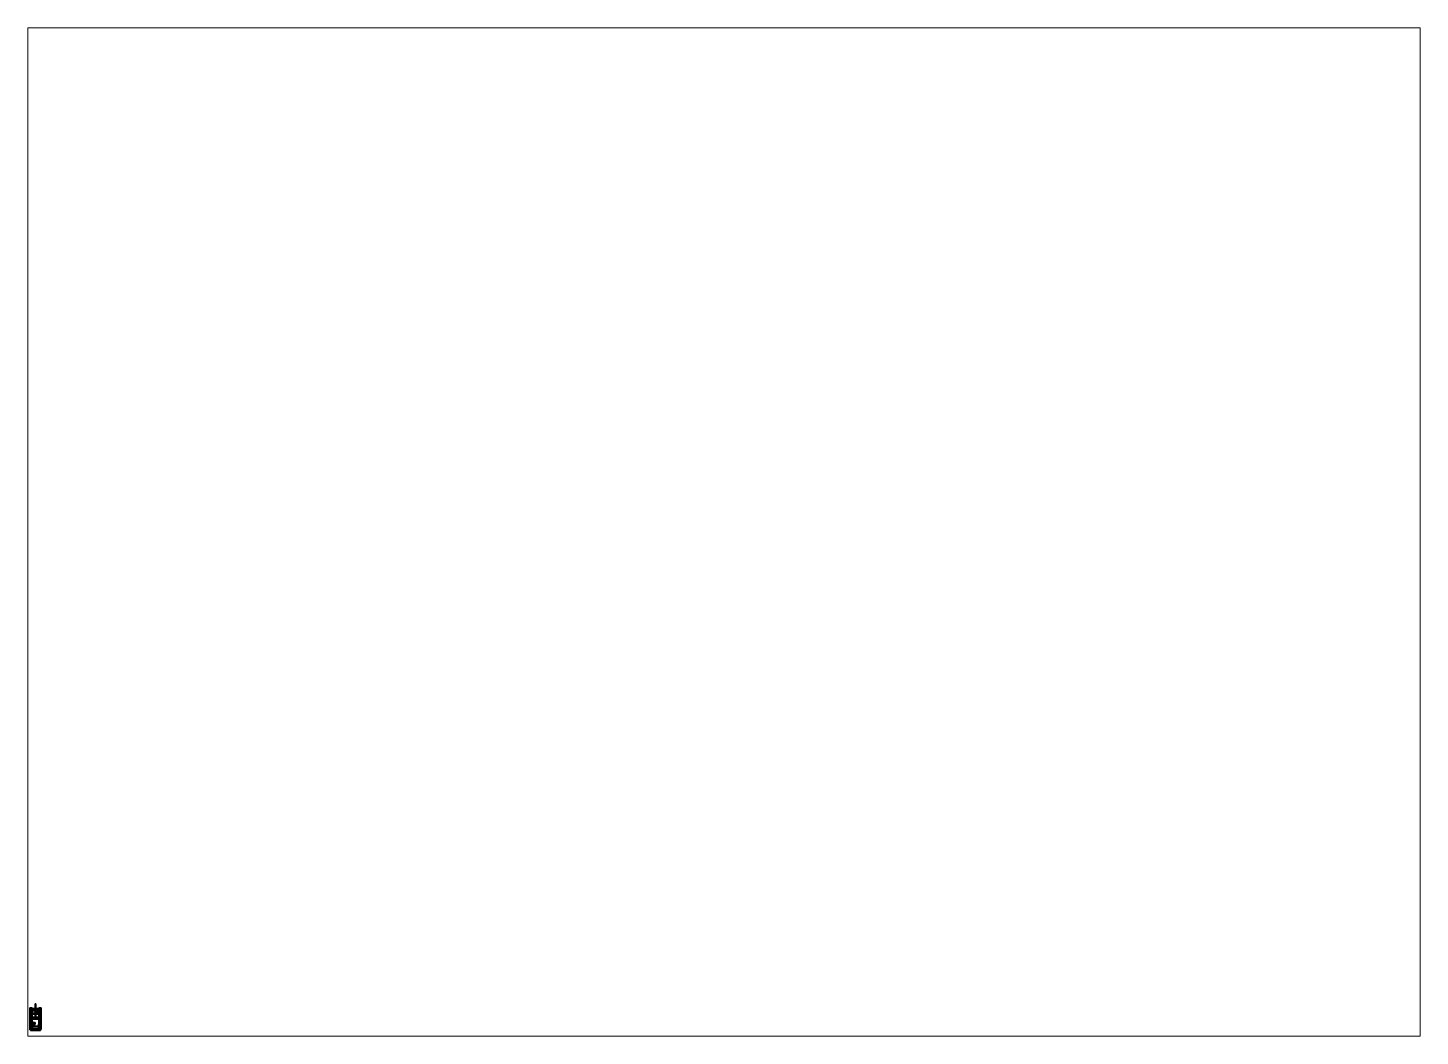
# Paper-space layout 'Layout1' of a CAD drawing. Header units: millimetres. Extents: x 28 to 251, y 20 to 181.
# The model-space entities are those that its viewports show. They can reach past a viewport. Long polylines and large blocks are cut down to what shows.
import ezdxf

# ---------------------------------------------------------------- set-up
doc = ezdxf.new("R2010")
doc.units = ezdxf.units.MM
for name, color, linetype in [('gun', 1, 'Continuous'), ('gunsupport', 6, 'Continuous'), ('mudguard', 4, 'Continuous'), ('sleeve', 5, 'Continuous'), ('torsion', 5, 'Continuous'), ('tracks', 3, 'Continuous'), ('wheels', 2, 'Continuous')]:
    doc.layers.add(name, color=color, linetype=linetype)

msp = doc.modelspace()

# ---------------------------------------------------------------- linework, layer by layer
for points in [[(1.55, 0.3, 1.71), (1.55, -3.48, 1.71), (-1.55, -3.48, 1.71), (-1.55, 0.3, 1.71)], [(-1.55, 0.3, 1.71), (-1.55, -3.48, 1.71), (-0.92, -3.07, 2.85), (-1.01, -0.04, 2.69)], [(-1.01, -0.04, 2.69), (1.01, -0.04, 2.69), (1.55, 0.3, 1.71), (-1.55, 0.3, 1.71)], [(0.95, 2.42, 1.34), (1.49, 1.8, 1.05), (-1.49, 1.8, 1.05), (-0.95, 2.42, 1.34)], [(-1.49, 1.8, 1.71), (1.49, 1.8, 1.71), (0.95, 2.42, 1.71), (-0.95, 2.42, 1.71)], [(-0.95, 2.42, 1.34), (-1.49, 1.8, 1.05), (-1.49, 1.8, 1.71), (-0.95, 2.42, 1.71)], [(-1.49, 1.8, 1.05), (-1.49, -2.19, 1.05), (-1.49, -2.19, 1.71), (-1.49, 1.8, 1.71)], [(-1.49, 0.3, 1.71), (1.49, 0.3, 1.71), (1.49, 1.8, 1.71), (-1.49, 1.8, 1.71)], [(1.49, 1.8, 1.05), (1.49, -2.19, 1.05), (-1.49, -2.19, 1.05), (-1.49, 1.8, 1.05)], [(-1.4, 1.48, 1.8), (1.41, 1.48, 1.8), (1.46, 1.53, 1.71), (-1.45, 1.53, 1.71)], [(-1.45, 1.53, 1.71), (-1.45, 0.47, 1.71), (-1.4, 0.52, 1.8), (-1.4, 1.48, 1.8)], [(-1.45, 0.47, 1.71), (1.46, 0.47, 1.71), (1.41, 0.52, 1.8), (-1.4, 0.52, 1.8)], [(-1.4, 0.52, 1.8), (1.41, 0.52, 1.8), (1.41, 1.48, 1.8), (-1.4, 1.48, 1.8)], [(-1.17, 2.2, 1.5), (-1.3, 2.05, 1.5), (-1.27, 2.09, 1.59), (-1.2, 2.16, 1.59)], [(-1.2, 2.16, 1.41), (-1.27, 2.09, 1.41), (-1.3, 2.05, 1.5), (-1.17, 2.2, 1.5)], [(-1.27, 2.09, 1.59), (-1.3, 2.05, 1.5), (-1.29, 2.03, 1.5), (-1.25, 2.07, 1.59)], [(-1.3, 2.05, 1.5), (-1.27, 2.09, 1.41), (-1.25, 2.07, 1.41), (-1.29, 2.03, 1.5)], [(-1.27, 2.09, 1.41), (-1.2, 2.16, 1.41), (-1.19, 2.15, 1.41), (-1.25, 2.07, 1.41)], [(-1.2, 2.16, 1.59), (-1.27, 2.09, 1.59), (-1.25, 2.07, 1.59), (-1.19, 2.15, 1.59)], [(-1.17, 2.2, 1.5), (-1.2, 2.16, 1.59), (-1.19, 2.15, 1.59), (-1.15, 2.19, 1.5)], [(-1.2, 2.16, 1.41), (-1.17, 2.2, 1.5), (-1.15, 2.19, 1.5), (-1.19, 2.15, 1.41)], [(-0.99, 3.03, 0.86), (-0.99, 3.06, 0.75), (-1.14, 3.06, 0.75), (-1.14, 3.03, 0.86)], [(-1.14, 3.06, 0.75), (-1.14, 2.3, 0.59), (-1.14, 2.26, 0.74), (-1.14, 3.03, 0.86)], [(-0.99, 3.06, 0.75), (-0.99, 2.3, 0.59), (-1.14, 2.3, 0.59), (-1.14, 3.06, 0.75)], [(-1.14, 3.03, 0.86), (-1.14, 2.26, 0.74), (-0.99, 2.26, 0.74), (-0.99, 3.03, 0.86)], [(-1.14, 2.26, 0.74), (-1.14, 2.3, 0.59), (-0.99, 2.3, 0.59), (-0.99, 2.26, 0.74)], [(-0.99, 2.77, 0.44), (-0.99, 2.92, 1.27), (-0.99, 3.04, 1.24), (-0.99, 3.22, 0.93)], [(0.99, 3.22, 0.93), (0.99, 2.77, 0.44), (-0.99, 2.77, 0.44), (-0.99, 3.22, 0.93)], [(-0.99, 3.22, 0.93), (-0.99, 3.04, 1.24), (0.99, 3.04, 1.24), (0.99, 3.22, 0.93)], [(-0.99, 3.04, 1.24), (-0.99, 2.92, 1.27), (0.99, 2.92, 1.27), (0.99, 3.04, 1.24)], [(-0.99, -2.86, 0.44), (-0.99, -3.12, 1.27), (-0.99, 2.92, 1.27), (-0.99, 2.77, 0.44)], [(-0.99, 2.92, 1.27), (-0.99, -3.12, 1.27), (0.99, -3.12, 1.27), (0.99, 2.92, 1.27)], [(-0.99, 2.27, 1.27), (-0.99, 2.27, 1.34), (-0.99, 2.42, 1.34), (-0.99, 2.92, 1.27)], [(-0.99, 2.92, 1.27), (-0.99, 2.42, 1.34), (0.99, 2.42, 1.34), (0.99, 2.92, 1.27)], [(0.99, 2.77, 0.44), (0.99, -2.86, 0.44), (-0.99, -2.86, 0.44), (-0.99, 2.77, 0.44)], [(-0.94, 2, 1.71), (-0.96, 2.01, 1.71), (-0.95, 2, 3.89)], [(-0.96, 2.01, 1.71), (-0.96, 1.99, 1.71), (-0.95, 2, 3.89)], [(-0.96, 1.99, 1.71), (-0.94, 2, 1.71), (-0.95, 2, 3.89)], [(-0.95, 2.42, 1.34), (-0.95, 2.42, 1.71), (0.95, 2.42, 1.71), (0.95, 2.42, 1.34)], [(-0.73, 2.42, 1.34), (-0.73, 2.42, 1.71), (-0.7, 2.55, 1.67), (-0.68, 2.62, 1.31)], [(-0.7, 2.55, 1.67), (-0.73, 2.42, 1.71), (-0.19, 2.42, 1.71), (-0.22, 2.55, 1.67)], [(-0.68, 2.62, 1.31), (-0.7, 2.55, 1.67), (-0.22, 2.55, 1.67), (-0.24, 2.62, 1.31)], [(-0.46, 0.2, 2.15), (-0.28, 0.27, 1.95), (-0.28, 0.23, 1.9), (-0.46, 0.15, 2.13)], [(0.47, 0.2, 2.15), (0.29, 0.27, 1.95), (-0.28, 0.27, 1.95), (-0.46, 0.2, 2.15)], [(0.47, 0.07, 2.48), (0.47, 0.2, 2.15), (-0.46, 0.2, 2.15), (-0.46, 0.07, 2.48)], [(-0.46, 0.07, 2.48), (-0.46, 0.2, 2.15), (-0.46, 0.15, 2.13), (-0.46, 0.03, 2.47)], [(0.27, 0, 2.67), (0.47, 0.07, 2.48), (-0.46, 0.07, 2.48), (-0.27, 0, 2.67)], [(-0.27, 0, 2.67), (-0.46, 0.07, 2.48), (-0.46, 0.03, 2.47), (-0.27, -0.04, 2.67)], [(-0.28, 0.27, 1.95), (0.29, 0.27, 1.95), (0.29, 0.23, 1.9), (-0.28, 0.23, 1.9)], [(-0.27, -0.04, 2.67), (0.27, -0.04, 2.67), (0.27, 0, 2.67), (-0.27, 0, 2.67)], [(-0.22, 2.55, 1.67), (-0.19, 2.42, 1.71), (-0.19, 2.42, 1.34), (-0.24, 2.62, 1.31)], [(0.25, 2.41, 1.71), (0.08, 2.31, 1.71), (0.08, 2.2, 1.9), (0.27, 2.32, 1.82)], [(0.08, 2.2, 1.9), (0.71, 2.2, 1.9), (0.52, 2.32, 1.82), (0.27, 2.32, 1.82)], [(0.08, 2.31, 1.71), (0.08, 1.9, 1.71), (0.08, 1.9, 1.9), (0.08, 2.2, 1.9)], [(0.08, 1.9, 1.9), (0.71, 1.9, 1.9), (0.71, 2.2, 1.9), (0.08, 2.2, 1.9)], [(0.08, 1.9, 1.71), (0.71, 1.9, 1.71), (0.71, 1.9, 1.9), (0.08, 1.9, 1.9)], [(0.27, 2.32, 1.82), (0.52, 2.32, 1.82), (0.54, 2.41, 1.71), (0.25, 2.41, 1.71)], [(0.27, -0.04, 2.67), (0.47, 0.03, 2.47), (0.47, 0.07, 2.48), (0.27, 0, 2.67)], [(0.47, 0.15, 2.13), (0.29, 0.23, 1.9), (0.29, 0.27, 1.95), (0.47, 0.2, 2.15)], [(0.47, 0.03, 2.47), (0.47, 0.15, 2.13), (0.47, 0.2, 2.15), (0.47, 0.07, 2.48)], [(0.52, 2.32, 1.82), (0.71, 2.2, 1.9), (0.71, 2.31, 1.71), (0.54, 2.41, 1.71)], [(0.71, 2.2, 1.9), (0.71, 1.9, 1.9), (0.71, 1.9, 1.71), (0.71, 2.31, 1.71)], [(1.01, -0.04, 2.69), (0.92, -3.07, 2.85), (1.55, -3.48, 1.71), (1.55, 0.3, 1.71)], [(0.95, 2.42, 1.71), (1.49, 1.8, 1.71), (1.49, 1.8, 1.05), (0.95, 2.42, 1.34)], [(0.99, 3.04, 1.24), (0.99, 2.92, 1.27), (0.99, 2.77, 0.44), (0.99, 3.22, 0.93)], [(1.14, 3.03, 0.86), (1.14, 3.06, 0.75), (0.99, 3.06, 0.75), (0.99, 3.03, 0.86)], [(1.14, 3.06, 0.75), (1.14, 2.3, 0.59), (0.99, 2.3, 0.59), (0.99, 3.06, 0.75)], [(0.99, 3.03, 0.86), (0.99, 2.26, 0.74), (1.14, 2.26, 0.74), (1.14, 3.03, 0.86)], [(0.99, 2.92, 1.27), (0.99, -3.12, 1.27), (0.99, -2.86, 0.44), (0.99, 2.77, 0.44)], [(0.99, 2.42, 1.34), (0.99, 2.27, 1.34), (0.99, 2.27, 1.27), (0.99, 2.92, 1.27)], [(0.99, 2.26, 0.74), (0.99, 2.3, 0.59), (1.14, 2.3, 0.59), (1.14, 2.26, 0.74)], [(1.14, 2.26, 0.74), (1.14, 2.3, 0.59), (1.14, 3.06, 0.75), (1.14, 3.03, 0.86)], [(1.2, 2.16, 1.59), (1.17, 2.2, 1.5), (1.15, 2.19, 1.5), (1.19, 2.15, 1.59)], [(1.17, 2.2, 1.5), (1.2, 2.16, 1.41), (1.19, 2.15, 1.41), (1.15, 2.19, 1.5)], [(1.3, 2.05, 1.5), (1.17, 2.2, 1.5), (1.2, 2.16, 1.59), (1.27, 2.09, 1.59)], [(1.27, 2.09, 1.41), (1.2, 2.16, 1.41), (1.17, 2.2, 1.5), (1.3, 2.05, 1.5)], [(1.27, 2.09, 1.59), (1.2, 2.16, 1.59), (1.19, 2.15, 1.59), (1.25, 2.07, 1.59)], [(1.2, 2.16, 1.41), (1.27, 2.09, 1.41), (1.25, 2.07, 1.41), (1.19, 2.15, 1.41)], [(1.3, 2.05, 1.5), (1.27, 2.09, 1.59), (1.25, 2.07, 1.59), (1.29, 2.03, 1.5)], [(1.27, 2.09, 1.41), (1.3, 2.05, 1.5), (1.29, 2.03, 1.5), (1.25, 2.07, 1.41)], [(1.41, 1.48, 1.8), (1.41, 0.52, 1.8), (1.46, 0.47, 1.71), (1.46, 1.53, 1.71)], [(1.49, 1.8, 1.71), (1.49, -2.19, 1.71), (1.49, -2.19, 1.05), (1.49, 1.8, 1.05)], [(-1.55, -3.48, 1.71), (1.55, -3.48, 1.71), (0.92, -3.07, 2.85), (-0.92, -3.07, 2.85)], [(1.49, -2.19, 1.27), (1.49, -3.12, 1.27), (-1.49, -3.12, 1.27), (-1.49, -2.19, 1.27)], [(-1.49, -3.12, 1.27), (-1.49, -3.48, 1.71), (-1.49, -2.19, 1.71), (-1.49, -2.19, 1.27)], [(-0.89, -2.86, 1.22), (-1.49, -2.19, 1.05), (1.49, -2.19, 1.05), (0.88, -2.86, 1.22)], [(-0.89, -2.86, 1.71), (-1.49, -2.19, 1.71), (-1.49, -2.19, 1.05), (-0.89, -2.86, 1.22)], [(1.49, -3.12, 1.27), (1.49, -3.48, 1.71), (-1.49, -3.48, 1.71), (-1.49, -3.12, 1.27)], [(-0.99, -2.1, 0.74), (-0.99, -2.21, 0.49), (-1.14, -2.21, 0.49), (-1.14, -2.1, 0.74)], [(-1.14, -2.21, 0.49), (-1.14, -3.01, 0.51), (-1.14, -2.99, 0.82), (-1.14, -2.1, 0.74)], [(-1.14, -2.1, 0.74), (-1.14, -2.99, 0.82), (-0.99, -2.99, 0.82), (-0.99, -2.1, 0.74)], [(-0.99, -2.21, 0.49), (-0.99, -3.01, 0.51), (-1.14, -3.01, 0.51), (-1.14, -2.21, 0.49)], [(-1.14, -2.99, 0.82), (-1.14, -3.01, 0.51), (-0.99, -3.01, 0.51), (-0.99, -2.99, 0.82)], [(-0.92, -3.07, 2.85), (0.92, -3.07, 2.85), (1.01, -0.04, 2.69), (-1.01, -0.04, 2.69)], [(0.99, -2.86, 0.44), (0.99, -3.12, 1.27), (-0.99, -3.12, 1.27), (-0.99, -2.86, 0.44)], [(0.99, -2.86, 0.44), (0.99, -3.12, 0.54), (-0.99, -3.12, 0.54), (-0.99, -2.86, 0.44)], [(-0.99, -3.12, 0.54), (-0.99, -3.12, 1.27), (-0.99, -3.12, 1.27), (-0.99, -2.86, 0.44)], [(-0.99, -2.86, 0.44), (-0.99, -3.12, 1.27), (0.99, -3.12, 1.27), (0.99, -2.86, 0.44)], [(-0.99, -3.12, 1.27), (-0.99, -3.12, 1.27), (0.99, -3.12, 1.27)], [(0.99, -3.12, 0.54), (0.99, -3.12, 1.27), (-0.99, -3.12, 1.27), (-0.99, -3.12, 0.54)], [(-0.82, -1.1, 2.73), (-0.96, -1.44, 2.73), (-0.87, -1.44, 2.81), (-0.76, -1.16, 2.81)], [(-0.96, -1.44, 2.73), (-0.82, -1.78, 2.73), (-0.76, -1.72, 2.81), (-0.87, -1.44, 2.81)], [(-0.76, -1.16, 2.81), (-0.87, -1.44, 2.81), (-0.76, -1.72, 2.81), (-0.48, -1.05, 2.81)], [(-0.48, -0.96, 2.73), (-0.82, -1.1, 2.73), (-0.76, -1.16, 2.81), (-0.48, -1.05, 2.81)], [(-0.72, -1.2, 2.88), (-0.82, -1.44, 2.88), (-0.72, -1.68, 2.88), (-0.48, -1.1, 2.88)], [(-0.72, -1.2, 2.81), (-0.82, -1.44, 2.81), (-0.82, -1.44, 2.88), (-0.72, -1.2, 2.88)], [(-0.82, -1.44, 2.81), (-0.72, -1.68, 2.81), (-0.72, -1.68, 2.88), (-0.82, -1.44, 2.88)], [(-0.82, -1.78, 2.73), (-0.48, -1.92, 2.73), (-0.48, -1.83, 2.81), (-0.76, -1.72, 2.81)], [(-0.48, -1.05, 2.81), (-0.76, -1.72, 2.81), (-0.48, -1.83, 2.81), (-0.2, -1.16, 2.81)], [(-0.48, -1.1, 2.81), (-0.72, -1.2, 2.81), (-0.72, -1.2, 2.88), (-0.48, -1.1, 2.88)], [(-0.48, -1.1, 2.88), (-0.72, -1.68, 2.88), (-0.48, -1.78, 2.88), (-0.24, -1.2, 2.88)], [(-0.72, -1.68, 2.81), (-0.48, -1.78, 2.81), (-0.48, -1.78, 2.88), (-0.72, -1.68, 2.88)], [(-0.58, -3.49, 1.26), (-0.58, -3.37, 1.58), (-0.58, -3.15, 1.3), (-0.58, -3.38, 1.09)], [(-0.58, -3.38, 1.09), (-0.58, -3.15, 1.3), (0.58, -3.15, 1.3), (0.58, -3.38, 1.09)], [(0.58, -3.49, 1.26), (0.58, -3.37, 1.58), (-0.58, -3.37, 1.58), (-0.58, -3.49, 1.26)], [(0.58, -3.38, 1.09), (0.58, -3.49, 1.26), (-0.58, -3.49, 1.26), (-0.58, -3.38, 1.09)], [(-0.14, -1.1, 2.73), (-0.48, -0.96, 2.73), (-0.48, -1.05, 2.81), (-0.2, -1.16, 2.81)], [(-0.24, -1.2, 2.81), (-0.48, -1.1, 2.81), (-0.48, -1.1, 2.88), (-0.24, -1.2, 2.88)], [(-0.2, -1.16, 2.81), (-0.48, -1.83, 2.81), (-0.2, -1.72, 2.81), (-0.09, -1.44, 2.81)], [(-0.24, -1.2, 2.88), (-0.48, -1.78, 2.88), (-0.24, -1.68, 2.88), (-0.14, -1.44, 2.88)], [(-0.48, -1.78, 2.81), (-0.24, -1.68, 2.81), (-0.24, -1.68, 2.88), (-0.48, -1.78, 2.88)], [(-0.48, -1.92, 2.73), (-0.14, -1.78, 2.73), (-0.2, -1.72, 2.81), (-0.48, -1.83, 2.81)], [(-0.14, -1.44, 2.81), (-0.24, -1.2, 2.81), (-0.24, -1.2, 2.88), (-0.14, -1.44, 2.88)], [(-0.24, -1.68, 2.81), (-0.14, -1.44, 2.81), (-0.14, -1.44, 2.88), (-0.24, -1.68, 2.88)], [(0, -1.44, 2.73), (-0.14, -1.1, 2.73), (-0.2, -1.16, 2.81), (-0.09, -1.44, 2.81)], [(-0.14, -1.78, 2.73), (0, -1.44, 2.73), (-0.09, -1.44, 2.81), (-0.2, -1.72, 2.81)], [(0.58, -3.15, 1.3), (0.58, -3.37, 1.58), (0.58, -3.49, 1.26), (0.58, -3.38, 1.09)], [(0.88, -2.86, 1.22), (1.49, -2.19, 1.05), (1.49, -2.19, 1.71), (0.88, -2.86, 1.71)], [(1.14, -2.1, 0.74), (1.14, -2.21, 0.49), (0.99, -2.21, 0.49), (0.99, -2.1, 0.74)], [(0.99, -2.1, 0.74), (0.99, -2.99, 0.82), (1.14, -2.99, 0.82), (1.14, -2.1, 0.74)], [(1.14, -2.21, 0.49), (1.14, -3.01, 0.51), (0.99, -3.01, 0.51), (0.99, -2.21, 0.49)], [(0.99, -3.12, 1.27), (0.99, -3.12, 1.27), (0.99, -3.12, 0.54), (0.99, -2.86, 0.44)], [(0.99, -2.99, 0.82), (0.99, -3.01, 0.51), (1.14, -3.01, 0.51), (1.14, -2.99, 0.82)], [(1.14, -2.99, 0.82), (1.14, -3.01, 0.51), (1.14, -2.21, 0.49), (1.14, -2.1, 0.74)], [(1.49, -2.19, 1.71), (1.49, -3.48, 1.71), (1.49, -3.12, 1.27), (1.49, -2.19, 1.27)]]:
    msp.add_3dface(points)
at = {"layer": 'gun'}
for points in [[(0, 4.37, 2.12), (-0.13, 4.37, 2.19), (-0.08, 4.44, 2.22), (0, 4.44, 2.17)], [(-0.13, 4.37, 2.19), (-0.13, 4.37, 2.35), (-0.08, 4.44, 2.32), (-0.08, 4.44, 2.22)], [(-0.13, 4.37, 2.35), (0, 4.37, 2.42), (0, 4.44, 2.37), (-0.08, 4.44, 2.32)], [(-0.13, 4.37, 2.19), (0, 4.37, 2.12), (0, 4.44, 2.17), (-0.08, 4.44, 2.22)], [(0, 4.37, 2.42), (-0.13, 4.37, 2.35), (-0.08, 4.44, 2.32), (0, 4.44, 2.37)], [(-0.13, 4.37, 2.35), (-0.13, 4.37, 2.19), (-0.08, 4.44, 2.22), (-0.08, 4.44, 2.32)], [(0, 4.33, 2.16), (-0.1, 4.33, 2.21), (-0.13, 4.37, 2.19), (0, 4.37, 2.12)], [(-0.1, 4.33, 2.32), (0, 4.33, 2.38), (0, 4.37, 2.42), (-0.13, 4.37, 2.35)], [(-0.1, 4.33, 2.21), (0, 4.33, 2.16), (0, 4.37, 2.12), (-0.13, 4.37, 2.19)], [(0, 4.33, 2.38), (-0.1, 4.33, 2.32), (-0.13, 4.37, 2.35), (0, 4.37, 2.42)], [(0, 4.57, 2.15), (-0.11, 4.57, 2.21), (-0.05, 4.62, 2.24), (0, 4.62, 2.21)], [(-0.11, 4.57, 2.21), (-0.11, 4.57, 2.33), (-0.05, 4.62, 2.3), (-0.05, 4.62, 2.24)], [(-0.11, 4.57, 2.33), (0, 4.57, 2.4), (0, 4.62, 2.33), (-0.05, 4.62, 2.3)], [(-0.11, 4.57, 2.21), (0, 4.57, 2.15), (0, 4.62, 2.21), (-0.05, 4.62, 2.24)], [(0, 4.57, 2.4), (-0.11, 4.57, 2.33), (-0.05, 4.62, 2.3), (0, 4.62, 2.32)], [(-0.11, 4.57, 2.33), (-0.11, 4.57, 2.21), (-0.05, 4.62, 2.24), (-0.05, 4.62, 2.3)], [(0, 4.54, 2.17), (-0.08, 4.54, 2.22), (-0.11, 4.57, 2.21), (0, 4.57, 2.15)], [(-0.08, 4.54, 2.22), (-0.08, 4.54, 2.32), (-0.11, 4.57, 2.33), (-0.11, 4.57, 2.21)], [(-0.08, 4.54, 2.32), (0, 4.54, 2.37), (0, 4.57, 2.4), (-0.11, 4.57, 2.33)], [(-0.08, 4.54, 2.22), (0, 4.54, 2.17), (0, 4.57, 2.15), (-0.11, 4.57, 2.21)], [(0, 4.54, 2.37), (-0.08, 4.54, 2.32), (-0.11, 4.57, 2.33), (0, 4.57, 2.4)], [(-0.08, 4.54, 2.32), (-0.08, 4.54, 2.22), (-0.11, 4.57, 2.21), (-0.11, 4.57, 2.33)], [(0, 4.33, 2.38), (-0.1, 4.33, 2.32), (-0.06, 4.1, 2.31), (0, 4.1, 2.34)], [(-0.1, 4.33, 2.21), (0, 4.33, 2.16), (0, 4.1, 2.19), (-0.06, 4.1, 2.23)], [(0, 4.33, 2.16), (-0.1, 4.33, 2.21), (-0.06, 4.1, 2.23), (0, 4.1, 2.19)], [(-0.1, 4.33, 2.32), (0, 4.33, 2.38), (0, 4.1, 2.34), (-0.06, 4.1, 2.31)], [(-0.09, 4.27, 2.32), (-0.09, 4.27, 2.22), (-0.06, 4.1, 2.23), (-0.06, 4.1, 2.31)], [(-0.09, 4.27, 2.22), (-0.09, 4.27, 2.32), (-0.06, 4.1, 2.31), (-0.06, 4.1, 2.23)], [(0, 4.54, 2.37), (-0.08, 4.54, 2.32), (-0.08, 4.44, 2.32), (0, 4.44, 2.37)], [(-0.08, 4.54, 2.22), (0, 4.54, 2.17), (0, 4.44, 2.17), (-0.08, 4.44, 2.22)], [(0, 4.54, 2.17), (-0.08, 4.54, 2.22), (-0.08, 4.44, 2.22), (0, 4.44, 2.17)], [(-0.08, 4.54, 2.32), (0, 4.54, 2.37), (0, 4.44, 2.37), (-0.08, 4.44, 2.32)], [(0.11, 4.57, 2.21), (0, 4.57, 2.15), (0, 4.62, 2.21), (0.05, 4.62, 2.24)], [(0, 4.57, 2.4), (0.11, 4.57, 2.33), (0.05, 4.62, 2.3), (0, 4.62, 2.33)], [(0, 4.57, 2.15), (0.11, 4.57, 2.21), (0.05, 4.62, 2.24), (0, 4.62, 2.21)], [(0.11, 4.57, 2.33), (0, 4.57, 2.4), (0, 4.62, 2.32), (0.05, 4.62, 2.3)], [(0.08, 4.54, 2.22), (0, 4.54, 2.17), (0, 4.57, 2.15), (0.11, 4.57, 2.21)], [(0, 4.54, 2.37), (0.08, 4.54, 2.32), (0.11, 4.57, 2.33), (0, 4.57, 2.4)], [(0, 4.54, 2.17), (0.08, 4.54, 2.22), (0.11, 4.57, 2.21), (0, 4.57, 2.15)], [(0.08, 4.54, 2.32), (0, 4.54, 2.37), (0, 4.57, 2.4), (0.11, 4.57, 2.33)], [(0.08, 4.54, 2.32), (0, 4.54, 2.37), (0, 4.44, 2.37), (0.08, 4.44, 2.32)], [(0, 4.54, 2.17), (0.08, 4.54, 2.22), (0.08, 4.44, 2.22), (0, 4.44, 2.17)], [(0.08, 4.54, 2.22), (0, 4.54, 2.17), (0, 4.44, 2.17), (0.08, 4.44, 2.22)], [(0, 4.54, 2.37), (0.08, 4.54, 2.32), (0.08, 4.44, 2.32), (0, 4.44, 2.37)], [(0.13, 4.37, 2.19), (0, 4.37, 2.12), (0, 4.44, 2.17), (0.08, 4.44, 2.22)], [(0, 4.37, 2.42), (0.13, 4.37, 2.35), (0.08, 4.44, 2.32), (0, 4.44, 2.37)], [(0, 4.37, 2.12), (0.13, 4.37, 2.19), (0.08, 4.44, 2.22), (0, 4.44, 2.17)], [(0.13, 4.37, 2.35), (0, 4.37, 2.42), (0, 4.44, 2.37), (0.08, 4.44, 2.32)], [(0.1, 4.33, 2.21), (0, 4.33, 2.16), (0, 4.37, 2.12), (0.13, 4.37, 2.19)], [(0, 4.33, 2.38), (0.1, 4.33, 2.32), (0.13, 4.37, 2.35), (0, 4.37, 2.42)], [(0, 4.33, 2.16), (0.1, 4.33, 2.21), (0.13, 4.37, 2.19), (0, 4.37, 2.12)], [(0.1, 4.33, 2.32), (0, 4.33, 2.38), (0, 4.37, 2.42), (0.13, 4.37, 2.35)], [(0.1, 4.33, 2.32), (0, 4.33, 2.38), (0, 4.1, 2.34), (0.06, 4.1, 2.31)], [(0, 4.33, 2.16), (0.1, 4.33, 2.21), (0.06, 4.1, 2.23), (0, 4.1, 2.19)], [(0.1, 4.33, 2.21), (0, 4.33, 2.16), (0, 4.1, 2.19), (0.06, 4.1, 2.23)], [(0, 4.33, 2.38), (0.1, 4.33, 2.32), (0.06, 4.1, 2.31), (0, 4.1, 2.34)], [(0.11, 4.57, 2.33), (0.11, 4.57, 2.21), (0.05, 4.62, 2.24), (0.05, 4.62, 2.3)], [(0.11, 4.57, 2.21), (0.11, 4.57, 2.33), (0.05, 4.62, 2.3), (0.05, 4.62, 2.24)], [(0.09, 4.27, 2.22), (0.09, 4.27, 2.32), (0.06, 4.1, 2.31), (0.06, 4.1, 2.23)], [(0.09, 4.27, 2.32), (0.09, 4.27, 2.22), (0.06, 4.1, 2.23), (0.06, 4.1, 2.31)], [(0.08, 4.54, 2.32), (0.08, 4.54, 2.22), (0.11, 4.57, 2.21), (0.11, 4.57, 2.33)], [(0.08, 4.54, 2.22), (0.08, 4.54, 2.32), (0.11, 4.57, 2.33), (0.11, 4.57, 2.21)], [(0.13, 4.37, 2.35), (0.13, 4.37, 2.19), (0.08, 4.44, 2.22), (0.08, 4.44, 2.32)], [(0.13, 4.37, 2.19), (0.13, 4.37, 2.35), (0.08, 4.44, 2.32), (0.08, 4.44, 2.22)], [(-0.46, 2.85, 1.59), (-0.47, 2.85, 1.57), (-0.47, 2.56, 1.57), (-0.46, 2.56, 1.59)], [(-0.47, 2.85, 1.57), (-0.46, 2.85, 1.55), (-0.46, 2.56, 1.55), (-0.47, 2.56, 1.57)], [(-0.45, 2.85, 1.57), (-0.46, 2.85, 1.55), (-0.47, 2.85, 1.57), (-0.46, 2.85, 1.59)], [(-0.45, 2.85, 1.57), (-0.46, 2.85, 1.59), (-0.46, 2.56, 1.59), (-0.45, 2.56, 1.57)], [(-0.46, 2.85, 1.55), (-0.45, 2.85, 1.57), (-0.45, 2.56, 1.57), (-0.46, 2.56, 1.55)], [(0, 4.03, 2.34), (-0.06, 4.03, 2.31), (-0.08, 0.65, 2.32), (0, 0.65, 2.37)], [(-0.06, 4.03, 2.31), (-0.06, 4.03, 2.23), (-0.08, 0.65, 2.22), (-0.08, 0.65, 2.32)], [(-0.06, 4.03, 2.23), (0, 4.03, 2.2), (0, 0.65, 2.17), (-0.08, 0.65, 2.22)], [(0, 4.03, 2.2), (-0.06, 4.03, 2.23), (-0.06, 4.1, 2.23), (0, 4.1, 2.19)], [(-0.06, 4.03, 2.23), (-0.06, 4.03, 2.3), (-0.06, 4.1, 2.31), (-0.06, 4.1, 2.23)], [(-0.06, 4.03, 2.3), (0, 4.03, 2.34), (0, 4.1, 2.34), (-0.06, 4.1, 2.31)], [(-0.06, 4.1, 2.31), (0, 4.1, 2.34), (0.06, 4.1, 2.31), (-0.06, 4.1, 2.23)], [(-0.06, 4.1, 2.23), (0.06, 4.1, 2.31), (0.06, 4.1, 2.23), (0, 4.1, 2.19)], [(0.06, 4.03, 2.23), (0, 4.03, 2.2), (0, 4.1, 2.19), (0.06, 4.1, 2.23)], [(0, 4.03, 2.34), (0.06, 4.03, 2.31), (0.06, 4.1, 2.31), (0, 4.1, 2.34)], [(0.06, 4.03, 2.31), (0, 4.03, 2.34), (0, 0.65, 2.37), (0.08, 0.65, 2.32)], [(0, 4.03, 2.2), (0.06, 4.03, 2.23), (0.08, 0.65, 2.22), (0, 0.65, 2.17)], [(0.06, 4.03, 2.31), (0.06, 4.03, 2.23), (0.06, 4.1, 2.23), (0.06, 4.1, 2.31)], [(0.06, 4.03, 2.23), (0.06, 4.03, 2.31), (0.08, 0.65, 2.32), (0.08, 0.65, 2.22)]]:
    msp.add_3dface(points, dxfattribs=at)
at = {"layer": 'gunsupport'}
for points in [[(0, 2.21, 2.19), (-0.15, 2.39, 1.76), (-0.2, 2.39, 1.76), (-0.05, 2.21, 2.19)], [(-0.2, 2.39, 1.76), (-0.2, 2.34, 1.76), (-0.05, 2.16, 2.17), (-0.05, 2.21, 2.19)], [(0.2, 2.34, 1.71), (-0.2, 2.34, 1.71), (-0.2, 2.39, 1.71), (0.2, 2.39, 1.71)], [(0.2, 2.39, 1.71), (-0.2, 2.39, 1.71), (-0.2, 2.39, 1.76), (0.2, 2.39, 1.76)], [(-0.2, 2.39, 1.71), (-0.2, 2.34, 1.71), (-0.2, 2.34, 1.76), (-0.2, 2.39, 1.76)], [(-0.05, 2.16, 2.17), (-0.2, 2.34, 1.76), (-0.15, 2.34, 1.76), (0, 2.16, 2.17)], [(0.2, 2.34, 1.76), (-0.2, 2.34, 1.76), (-0.2, 2.34, 1.71), (0.2, 2.34, 1.71)], [(0, 2.16, 2.17), (-0.15, 2.34, 1.76), (-0.15, 2.39, 1.76), (0, 2.21, 2.19)], [(-0.15, 2.39, 1.76), (-0.15, 2.34, 1.76), (0.15, 2.34, 1.76), (0.15, 2.39, 1.76)], [(0, 2.21, 2.38), (-0.09, 2.21, 2.32), (-0.09, 2.11, 2.32), (0, 2.11, 2.38)], [(-0.09, 2.21, 2.32), (-0.09, 2.21, 2.22), (-0.09, 2.11, 2.22), (-0.09, 2.11, 2.32)], [(-0.09, 2.21, 2.22), (0, 2.21, 2.17), (0, 2.11, 2.17), (-0.09, 2.11, 2.22)], [(0.09, 2.21, 2.32), (-0.09, 2.21, 2.22), (-0.09, 2.21, 2.32), (0, 2.21, 2.38)], [(0.09, 2.21, 2.22), (0, 2.21, 2.17), (-0.09, 2.21, 2.22), (0.09, 2.21, 2.32)], [(0.09, 2.11, 2.32), (0, 2.11, 2.38), (-0.09, 2.11, 2.32), (0.09, 2.11, 2.22)], [(0.09, 2.11, 2.22), (-0.09, 2.11, 2.32), (-0.09, 2.11, 2.22), (0, 2.11, 2.17)], [(0.02, 2.16, 2.17), (0.02, 1.98, 1.71), (-0.03, 1.98, 1.71), (-0.03, 2.16, 2.17)], [(-0.03, 1.98, 1.71), (-0.03, 1.94, 1.71), (-0.03, 2.12, 2.19), (-0.03, 2.16, 2.17)], [(0.02, 1.98, 1.71), (0.02, 1.94, 1.71), (-0.03, 1.94, 1.71), (-0.03, 1.98, 1.71)], [(-0.03, 2.12, 2.19), (-0.03, 1.94, 1.71), (0.02, 1.94, 1.71), (0.02, 2.12, 2.19)], [(0.15, 2.39, 1.76), (0.15, 2.34, 1.76), (0, 2.16, 2.17), (0, 2.21, 2.19)], [(0.05, 2.21, 2.19), (0.2, 2.39, 1.76), (0.15, 2.39, 1.76), (0, 2.21, 2.19)], [(0, 2.16, 2.17), (0.15, 2.34, 1.76), (0.2, 2.34, 1.76), (0.05, 2.16, 2.17)], [(0.09, 2.21, 2.32), (0, 2.21, 2.38), (0, 2.11, 2.38), (0.09, 2.11, 2.32)], [(0, 2.21, 2.17), (0.09, 2.21, 2.22), (0.09, 2.11, 2.22), (0, 2.11, 2.17)], [(0.02, 2.12, 2.19), (0.02, 1.94, 1.71), (0.02, 1.98, 1.71), (0.02, 2.16, 2.17)], [(0.05, 2.16, 2.17), (0.2, 2.34, 1.76), (0.2, 2.39, 1.76), (0.05, 2.21, 2.19)], [(0.09, 2.21, 2.22), (0.09, 2.21, 2.32), (0.09, 2.11, 2.32), (0.09, 2.11, 2.22)], [(0.2, 2.39, 1.76), (0.2, 2.34, 1.76), (0.2, 2.34, 1.71), (0.2, 2.39, 1.71)]]:
    msp.add_3dface(points, dxfattribs=at)
at = {"layer": 'mudguard'}
for points in [[(-0.99, 3.16, 1.35), (-0.99, 3.42, 1.11), (-1.77, 3.42, 1.11), (-1.77, 3.16, 1.35)], [(-1.77, 3.16, 1.35), (-1.77, 3.42, 1.11), (-0.99, 3.42, 1.11), (-0.99, 3.16, 1.35)], [(-0.99, 2.43, 1.35), (-0.99, 3.16, 1.35), (-1.77, 3.16, 1.35), (-1.77, 2.43, 1.35)], [(-1.77, 2.43, 1.35), (-1.77, 3.16, 1.35), (-0.99, 3.16, 1.35), (-0.99, 2.43, 1.35)], [(-0.99, 1.89, 1.1), (-0.99, 2.43, 1.35), (-1.77, 2.43, 1.35), (-1.77, 1.89, 1.1)], [(-1.77, 1.89, 1.1), (-1.77, 2.43, 1.35), (-0.99, 2.43, 1.35), (-0.99, 1.89, 1.1)], [(-0.99, -2.1, 1.1), (-0.99, 1.89, 1.1), (-1.77, 1.89, 1.1), (-1.77, -2.1, 1.1)], [(-1.77, -2.1, 1.1), (-1.77, 1.89, 1.1), (-0.99, 1.89, 1.1), (-0.99, -2.1, 1.1)], [(-0.99, 2.98, 1.35), (-0.99, 3.16, 1.35), (-0.99, 3.42, 1.11), (-0.99, 3.11, 1.11)], [(-0.99, 3.11, 1.11), (-0.99, 3.42, 1.11), (-0.99, 3.16, 1.35), (-0.99, 2.98, 1.35)], [(-0.99, 2.92, 1.27), (-0.99, 3.04, 1.24), (-0.99, 2.98, 1.35), (-0.99, 2.92, 1.35)], [(-0.99, 2.92, 1.35), (-0.99, 2.98, 1.35), (-0.99, 3.04, 1.24), (-0.99, 2.92, 1.27)], [(-0.99, 2.43, 1.35), (-0.99, 2.92, 1.35), (-0.99, 2.92, 1.27), (-0.99, 2.41, 1.34)], [(-0.99, 2.41, 1.34), (-0.99, 2.92, 1.27), (-0.99, 2.92, 1.35), (-0.99, 2.43, 1.35)], [(0.99, 3.16, 1.35), (0.99, 3.42, 1.11), (1.77, 3.42, 1.11), (1.77, 3.16, 1.35)], [(1.77, 3.16, 1.35), (1.77, 3.42, 1.11), (0.99, 3.42, 1.11), (0.99, 3.16, 1.35)], [(0.99, 3.11, 1.11), (0.99, 3.42, 1.11), (0.99, 3.16, 1.35), (0.99, 2.98, 1.35)], [(0.99, 2.98, 1.35), (0.99, 3.16, 1.35), (0.99, 3.42, 1.11), (0.99, 3.11, 1.11)], [(0.99, 2.43, 1.35), (0.99, 3.16, 1.35), (1.77, 3.16, 1.35), (1.77, 2.43, 1.35)], [(1.77, 2.43, 1.35), (1.77, 3.16, 1.35), (0.99, 3.16, 1.35), (0.99, 2.43, 1.35)], [(0.99, 2.92, 1.35), (0.99, 2.98, 1.35), (0.99, 3.04, 1.24), (0.99, 2.92, 1.27)], [(0.99, 2.92, 1.27), (0.99, 3.04, 1.24), (0.99, 2.98, 1.35), (0.99, 2.92, 1.35)], [(0.99, 2.41, 1.34), (0.99, 2.92, 1.27), (0.99, 2.92, 1.35), (0.99, 2.43, 1.35)], [(0.99, 2.43, 1.35), (0.99, 2.92, 1.35), (0.99, 2.92, 1.27), (0.99, 2.41, 1.34)], [(0.99, 1.89, 1.1), (0.99, 2.43, 1.35), (1.77, 2.43, 1.35), (1.77, 1.89, 1.1)], [(1.77, 1.89, 1.1), (1.77, 2.43, 1.35), (0.99, 2.43, 1.35), (0.99, 1.89, 1.1)], [(0.99, -2.1, 1.1), (0.99, 1.89, 1.1), (1.77, 1.89, 1.1), (1.77, -2.1, 1.1)], [(1.77, -2.1, 1.1), (1.77, 1.89, 1.1), (0.99, 1.89, 1.1), (0.99, -2.1, 1.1)], [(-0.99, -2.84, 1.26), (-0.99, -2.1, 1.1), (-1.77, -2.1, 1.1), (-1.77, -2.84, 1.26)], [(-1.77, -2.84, 1.26), (-1.77, -2.1, 1.1), (-0.99, -2.1, 1.1), (-0.99, -2.84, 1.26)], [(-1.77, -3.13, 1.26), (-1.77, -2.84, 1.26), (-0.99, -2.84, 1.26), (-0.99, -3.13, 1.26)], [(-0.99, -3.13, 1.26), (-0.99, -2.84, 1.26), (-1.77, -2.84, 1.26), (-1.77, -3.13, 1.26)], [(0.99, -2.84, 1.26), (0.99, -2.1, 1.1), (1.77, -2.1, 1.1), (1.77, -2.84, 1.26)], [(1.77, -2.84, 1.26), (1.77, -2.1, 1.1), (0.99, -2.1, 1.1), (0.99, -2.84, 1.26)], [(1.77, -3.13, 1.26), (1.77, -2.84, 1.26), (0.99, -2.84, 1.26), (0.99, -3.13, 1.26)], [(0.99, -3.13, 1.26), (0.99, -2.84, 1.26), (1.77, -2.84, 1.26), (1.77, -3.13, 1.26)]]:
    msp.add_3dface(points, dxfattribs=at)
at = {"layer": 'sleeve'}
for points in [[(-0.24, 0.41, 2.62), (-0.24, 0.41, 1.93), (-0.41, 0.41, 2.09), (-0.41, 0.41, 2.47)], [(-0.41, 0.41, 2.47), (-0.41, 0.41, 2.09), (-0.41, 0.37, 2.09), (-0.41, 0.37, 2.47)], [(-0.41, 0.41, 2.09), (-0.24, 0.41, 1.93), (-0.24, 0.37, 1.93), (-0.41, 0.37, 2.09)], [(-0.41, 0.37, 2.47), (-0.24, 0.37, 2.62), (-0.24, 0.41, 2.62), (-0.41, 0.41, 2.47)], [(-0.41, 0.37, 2.09), (-0.24, 0.37, 1.93), (-0.24, 0.37, 2.62), (-0.41, 0.37, 2.47)], [(-0.1, 0.18, 2.43), (-0.19, 0.18, 2.27), (-0.32, 0.04, 2.27), (-0.16, 0.04, 2.55)], [(-0.19, 0.18, 2.27), (-0.1, 0.18, 2.11), (-0.16, 0.04, 1.99), (-0.32, 0.04, 2.27)], [(-0.1, 0.43, 2.43), (-0.19, 0.43, 2.27), (-0.24, 0.36, 2.27), (-0.12, 0.36, 2.48)], [(-0.19, 0.43, 2.27), (-0.1, 0.43, 2.11), (-0.12, 0.36, 2.06), (-0.24, 0.36, 2.27)], [(0.24, 0.41, 2.62), (0.24, 0.41, 1.93), (-0.24, 0.41, 1.93), (-0.24, 0.41, 2.62)], [(-0.24, 0.41, 1.93), (0.24, 0.41, 1.93), (0.24, 0.37, 1.93), (-0.24, 0.37, 1.93)], [(-0.24, 0.37, 2.62), (0.24, 0.37, 2.62), (0.24, 0.41, 2.62), (-0.24, 0.41, 2.62)], [(-0.24, 0.37, 1.93), (0.24, 0.37, 1.93), (0.24, 0.37, 2.62), (-0.24, 0.37, 2.62)], [(-0.1, 0.31, 2.11), (-0.19, 0.31, 2.27), (-0.24, 0.36, 2.27), (-0.12, 0.36, 2.06)], [(-0.19, 0.31, 2.27), (-0.1, 0.31, 2.43), (-0.12, 0.36, 2.48), (-0.24, 0.36, 2.27)], [(-0.1, 0.56, 2.11), (-0.19, 0.56, 2.27), (-0.15, 0.65, 2.27), (-0.08, 0.65, 2.14)], [(-0.19, 0.56, 2.27), (-0.1, 0.56, 2.43), (-0.08, 0.65, 2.4), (-0.15, 0.65, 2.27)], [(-0.1, 0.56, 2.43), (-0.19, 0.56, 2.27), (-0.19, 0.43, 2.27), (-0.1, 0.43, 2.43)], [(-0.19, 0.56, 2.27), (-0.1, 0.56, 2.11), (-0.1, 0.43, 2.11), (-0.19, 0.43, 2.27)], [(-0.1, 0.31, 2.43), (-0.19, 0.31, 2.27), (-0.19, 0.18, 2.27), (-0.1, 0.18, 2.43)], [(-0.19, 0.31, 2.27), (-0.1, 0.31, 2.11), (-0.1, 0.18, 2.11), (-0.19, 0.18, 2.27)], [(0.09, 0.18, 2.43), (-0.1, 0.18, 2.43), (-0.16, 0.04, 2.55), (0.16, 0.04, 2.55)], [(-0.1, 0.18, 2.11), (0.09, 0.18, 2.11), (0.16, 0.04, 1.99), (-0.16, 0.04, 1.99)], [(-0.08, 0.65, 2.4), (0.08, 0.65, 2.4), (0.15, 0.65, 2.27), (-0.15, 0.65, 2.27)], [(-0.15, 0.65, 2.27), (0.15, 0.65, 2.27), (0.08, 0.65, 2.14), (-0.08, 0.65, 2.14)], [(0.09, 0.43, 2.43), (-0.1, 0.43, 2.43), (-0.12, 0.36, 2.48), (0.12, 0.36, 2.48)], [(-0.1, 0.43, 2.11), (0.09, 0.43, 2.11), (0.12, 0.36, 2.06), (-0.12, 0.36, 2.06)], [(0.09, 0.31, 2.11), (-0.1, 0.31, 2.11), (-0.12, 0.36, 2.06), (0.12, 0.36, 2.06)], [(-0.1, 0.31, 2.43), (0.09, 0.31, 2.43), (0.12, 0.36, 2.48), (-0.12, 0.36, 2.48)], [(-0.1, 0.56, 2.43), (0.09, 0.56, 2.43), (0.08, 0.65, 2.4), (-0.08, 0.65, 2.4)], [(-0.1, 0.56, 2.11), (0.09, 0.56, 2.11), (0.09, 0.43, 2.11), (-0.1, 0.43, 2.11)], [(-0.1, 0.31, 2.11), (0.09, 0.31, 2.11), (0.09, 0.18, 2.11), (-0.1, 0.18, 2.11)], [(0.09, 0.56, 2.11), (-0.1, 0.56, 2.11), (-0.08, 0.65, 2.14), (0.08, 0.65, 2.14)], [(0.09, 0.56, 2.43), (-0.1, 0.56, 2.43), (-0.1, 0.43, 2.43), (0.09, 0.43, 2.43)], [(0.09, 0.31, 2.43), (-0.1, 0.31, 2.43), (-0.1, 0.18, 2.43), (0.09, 0.18, 2.43)], [(0.19, 0.56, 2.27), (0.09, 0.56, 2.11), (0.08, 0.65, 2.14), (0.15, 0.65, 2.27)], [(0.09, 0.56, 2.43), (0.19, 0.56, 2.27), (0.15, 0.65, 2.27), (0.08, 0.65, 2.4)], [(0.09, 0.56, 2.11), (0.19, 0.56, 2.27), (0.19, 0.43, 2.27), (0.09, 0.43, 2.11)], [(0.09, 0.43, 2.11), (0.19, 0.43, 2.27), (0.24, 0.36, 2.27), (0.12, 0.36, 2.06)], [(0.09, 0.31, 2.43), (0.19, 0.31, 2.27), (0.24, 0.36, 2.27), (0.12, 0.36, 2.48)], [(0.09, 0.31, 2.11), (0.19, 0.31, 2.27), (0.19, 0.18, 2.27), (0.09, 0.18, 2.11)], [(0.09, 0.18, 2.11), (0.19, 0.18, 2.27), (0.32, 0.04, 2.27), (0.16, 0.04, 1.99)], [(0.19, 0.56, 2.27), (0.09, 0.56, 2.43), (0.09, 0.43, 2.43), (0.19, 0.43, 2.27)], [(0.19, 0.43, 2.27), (0.09, 0.43, 2.43), (0.12, 0.36, 2.48), (0.24, 0.36, 2.27)], [(0.19, 0.31, 2.27), (0.09, 0.31, 2.11), (0.12, 0.36, 2.06), (0.24, 0.36, 2.27)], [(0.19, 0.31, 2.27), (0.09, 0.31, 2.43), (0.09, 0.18, 2.43), (0.19, 0.18, 2.27)], [(0.19, 0.18, 2.27), (0.09, 0.18, 2.43), (0.16, 0.04, 2.55), (0.32, 0.04, 2.27)], [(0.41, 0.41, 2.48), (0.41, 0.41, 2.08), (0.24, 0.41, 1.93), (0.24, 0.41, 2.62)], [(0.24, 0.41, 1.93), (0.41, 0.41, 2.08), (0.41, 0.37, 2.08), (0.24, 0.37, 1.93)], [(0.24, 0.37, 2.62), (0.41, 0.37, 2.48), (0.41, 0.41, 2.48), (0.24, 0.41, 2.62)], [(0.24, 0.37, 1.93), (0.41, 0.37, 2.08), (0.41, 0.37, 2.48), (0.24, 0.37, 2.62)], [(0.41, 0.37, 2.48), (0.41, 0.37, 2.08), (0.41, 0.41, 2.08), (0.41, 0.41, 2.48)]]:
    msp.add_3dface(points, dxfattribs=at)
at = {"layer": 'torsion'}
for points in [[(-1.14, 2.13, 0.23), (-1.14, 1.2, 0.23), (-1.14, 1.16, 0.36), (-1.14, 2.17, 0.36)], [(-1.02, 2.17, 0.36), (-1.02, 2.13, 0.23), (-1.14, 2.13, 0.23), (-1.14, 2.17, 0.36)], [(-1.14, 2.17, 0.36), (-1.14, 1.99, 0.36), (-1.14, 1.71, 0.45), (-1.14, 1.76, 0.53)], [(-1.02, 1.76, 0.53), (-1.02, 2.17, 0.36), (-1.14, 2.17, 0.36), (-1.14, 1.76, 0.53)], [(-1.02, 2.13, 0.23), (-1.02, 1.2, 0.23), (-1.14, 1.2, 0.23), (-1.14, 2.13, 0.23)], [(-1.14, 1.99, 0.36), (-1.14, 1.33, 0.36), (-1.02, 1.33, 0.36), (-1.02, 1.99, 0.36)], [(-1.14, 1.71, 0.45), (-1.14, 1.99, 0.36), (-1.02, 1.99, 0.36), (-1.02, 1.71, 0.45)], [(-1.14, 1.71, 0.45), (-1.02, 1.71, 0.45), (-1.02, 1.76, 0.53), (-1.14, 1.76, 0.53)], [(-1.02, 1.61, 0.45), (-1.02, 1.33, 0.36), (-1.14, 1.33, 0.36), (-1.14, 1.61, 0.45)], [(-1.14, 1.61, 0.45), (-1.14, 1.33, 0.36), (-1.14, 1.16, 0.36), (-1.14, 1.56, 0.53)], [(-1.02, 1.61, 0.45), (-1.02, 1.56, 0.53), (-1.14, 1.56, 0.53), (-1.14, 1.61, 0.45)], [(-1.14, 1.56, 0.53), (-1.14, 1.16, 0.36), (-1.02, 1.16, 0.36), (-1.02, 1.56, 0.53)], [(-1.14, 1.16, 0.36), (-1.14, 1.2, 0.23), (-1.02, 1.2, 0.23), (-1.02, 1.16, 0.36)], [(-1.02, 0.51, 0.36), (-1.02, 0.47, 0.23), (-1.14, 0.47, 0.23), (-1.14, 0.51, 0.36)], [(-1.14, 0.47, 0.23), (-1.14, -0.46, 0.23), (-1.14, -0.5, 0.36), (-1.14, 0.51, 0.36)], [(-1.02, 0.1, 0.53), (-1.02, 0.51, 0.36), (-1.14, 0.51, 0.36), (-1.14, 0.1, 0.53)], [(-1.14, 0.51, 0.36), (-1.14, 0.33, 0.36), (-1.14, 0.05, 0.45), (-1.14, 0.1, 0.53)], [(-1.02, 0.47, 0.23), (-1.02, -0.46, 0.23), (-1.14, -0.46, 0.23), (-1.14, 0.47, 0.23)], [(-1.14, 0.33, 0.36), (-1.14, -0.33, 0.36), (-1.02, -0.33, 0.36), (-1.02, 0.33, 0.36)], [(-1.14, 0.05, 0.45), (-1.14, 0.33, 0.36), (-1.02, 0.33, 0.36), (-1.02, 0.05, 0.45)], [(-1.14, 0.05, 0.45), (-1.02, 0.05, 0.45), (-1.02, 0.1, 0.53), (-1.14, 0.1, 0.53)], [(-1.12, 1.76, 0.53), (-1.12, 1.71, 0.62), (-0.99, 1.71, 0.62), (-0.99, 1.76, 0.53)], [(-1.12, 1.76, 0.53), (-1.12, 1.56, 0.53), (-1.12, 1.61, 0.62), (-1.12, 1.71, 0.62)], [(-1.12, 1.71, 0.44), (-1.12, 1.61, 0.44), (-1.12, 1.56, 0.53), (-1.12, 1.76, 0.53)], [(-1.12, 1.71, 0.44), (-1.12, 1.76, 0.53), (-0.99, 1.76, 0.53), (-0.99, 1.71, 0.44)], [(-1.12, 1.61, 0.44), (-1.12, 1.71, 0.44), (-0.99, 1.71, 0.44), (-0.99, 1.61, 0.44)], [(-1.12, 1.71, 0.62), (-1.12, 1.61, 0.62), (-0.99, 1.61, 0.62), (-0.99, 1.71, 0.62)], [(-1.12, 1.61, 0.62), (-1.12, 1.56, 0.53), (-0.99, 1.56, 0.53), (-0.99, 1.61, 0.62)], [(-1.12, 1.56, 0.53), (-1.12, 1.61, 0.44), (-0.99, 1.61, 0.44), (-0.99, 1.56, 0.53)], [(-1.12, 0.1, 0.53), (-1.12, -0.1, 0.53), (-1.12, -0.05, 0.62), (-1.12, 0.05, 0.62)], [(-1.12, 0.1, 0.53), (-1.12, 0.05, 0.62), (-0.99, 0.05, 0.62), (-0.99, 0.1, 0.53)], [(-1.12, 0.05, 0.44), (-1.12, 0.1, 0.53), (-0.99, 0.1, 0.53), (-0.99, 0.05, 0.44)], [(-1.12, 0.05, 0.44), (-1.12, -0.05, 0.44), (-1.12, -0.1, 0.53), (-1.12, 0.1, 0.53)], [(-1.12, -0.05, 0.44), (-1.12, 0.05, 0.44), (-0.99, 0.05, 0.44), (-0.99, -0.05, 0.44)], [(-1.12, 0.05, 0.62), (-1.12, -0.05, 0.62), (-0.99, -0.05, 0.62), (-0.99, 0.05, 0.62)], [(-1.02, 1.16, 0.36), (-1.02, 1.2, 0.23), (-1.02, 2.13, 0.23), (-1.02, 2.17, 0.36)], [(-1.02, 1.71, 0.45), (-1.02, 1.99, 0.36), (-1.02, 2.17, 0.36), (-1.02, 1.76, 0.53)], [(-1.02, 1.16, 0.36), (-1.02, 1.33, 0.36), (-1.02, 1.61, 0.45), (-1.02, 1.56, 0.53)], [(-1.02, -0.5, 0.36), (-1.02, -0.46, 0.23), (-1.02, 0.47, 0.23), (-1.02, 0.51, 0.36)], [(-1.02, 0.05, 0.45), (-1.02, 0.33, 0.36), (-1.02, 0.51, 0.36), (-1.02, 0.1, 0.53)], [(1.12, 1.71, 0.62), (1.12, 1.76, 0.53), (0.99, 1.76, 0.53), (0.99, 1.71, 0.62)], [(1.12, 1.76, 0.53), (1.12, 1.71, 0.44), (0.99, 1.71, 0.44), (0.99, 1.76, 0.53)], [(1.12, 1.61, 0.62), (1.12, 1.71, 0.62), (0.99, 1.71, 0.62), (0.99, 1.61, 0.62)], [(1.12, 1.71, 0.44), (1.12, 1.61, 0.44), (0.99, 1.61, 0.44), (0.99, 1.71, 0.44)], [(1.12, 1.56, 0.53), (1.12, 1.61, 0.62), (0.99, 1.61, 0.62), (0.99, 1.56, 0.53)], [(1.12, 1.61, 0.44), (1.12, 1.56, 0.53), (0.99, 1.56, 0.53), (0.99, 1.61, 0.44)], [(1.12, 0.05, 0.62), (1.12, 0.1, 0.53), (0.99, 0.1, 0.53), (0.99, 0.05, 0.62)], [(1.12, 0.1, 0.53), (1.12, 0.05, 0.44), (0.99, 0.05, 0.44), (0.99, 0.1, 0.53)], [(1.12, 0.05, 0.44), (1.12, -0.05, 0.44), (0.99, -0.05, 0.44), (0.99, 0.05, 0.44)], [(1.12, -0.05, 0.62), (1.12, 0.05, 0.62), (0.99, 0.05, 0.62), (0.99, -0.05, 0.62)], [(1.02, 2.13, 0.23), (1.02, 1.2, 0.23), (1.02, 1.16, 0.36), (1.02, 2.17, 0.36)], [(1.14, 2.17, 0.36), (1.14, 2.13, 0.23), (1.02, 2.13, 0.23), (1.02, 2.17, 0.36)], [(1.14, 1.76, 0.53), (1.14, 2.17, 0.36), (1.02, 2.17, 0.36), (1.02, 1.76, 0.53)], [(1.02, 2.17, 0.36), (1.02, 1.99, 0.36), (1.02, 1.71, 0.45), (1.02, 1.76, 0.53)], [(1.14, 2.13, 0.23), (1.14, 1.2, 0.23), (1.02, 1.2, 0.23), (1.02, 2.13, 0.23)], [(1.02, 1.99, 0.36), (1.02, 1.33, 0.36), (1.14, 1.33, 0.36), (1.14, 1.99, 0.36)], [(1.02, 1.71, 0.45), (1.02, 1.99, 0.36), (1.14, 1.99, 0.36), (1.14, 1.71, 0.45)], [(1.02, 1.71, 0.45), (1.14, 1.71, 0.45), (1.14, 1.76, 0.53), (1.02, 1.76, 0.53)], [(1.02, 1.61, 0.45), (1.02, 1.33, 0.36), (1.02, 1.16, 0.36), (1.02, 1.56, 0.53)], [(1.14, 1.61, 0.45), (1.14, 1.33, 0.36), (1.02, 1.33, 0.36), (1.02, 1.61, 0.45)], [(1.14, 1.61, 0.45), (1.14, 1.56, 0.53), (1.02, 1.56, 0.53), (1.02, 1.61, 0.45)], [(1.02, 1.56, 0.53), (1.02, 1.16, 0.36), (1.14, 1.16, 0.36), (1.14, 1.56, 0.53)], [(1.02, 1.16, 0.36), (1.02, 1.2, 0.23), (1.14, 1.2, 0.23), (1.14, 1.16, 0.36)], [(1.02, 0.47, 0.23), (1.02, -0.46, 0.23), (1.02, -0.5, 0.36), (1.02, 0.51, 0.36)], [(1.14, 0.51, 0.36), (1.14, 0.47, 0.23), (1.02, 0.47, 0.23), (1.02, 0.51, 0.36)], [(1.02, 0.51, 0.36), (1.02, 0.33, 0.36), (1.02, 0.05, 0.45), (1.02, 0.1, 0.53)], [(1.14, 0.1, 0.53), (1.14, 0.51, 0.36), (1.02, 0.51, 0.36), (1.02, 0.1, 0.53)], [(1.14, 0.47, 0.23), (1.14, -0.46, 0.23), (1.02, -0.46, 0.23), (1.02, 0.47, 0.23)], [(1.02, 0.05, 0.45), (1.02, 0.33, 0.36), (1.14, 0.33, 0.36), (1.14, 0.05, 0.45)], [(1.02, 0.33, 0.36), (1.02, -0.33, 0.36), (1.14, -0.33, 0.36), (1.14, 0.33, 0.36)], [(1.02, 0.05, 0.45), (1.14, 0.05, 0.45), (1.14, 0.1, 0.53), (1.02, 0.1, 0.53)], [(1.12, 1.56, 0.53), (1.12, 1.76, 0.53), (1.12, 1.71, 0.62), (1.12, 1.61, 0.62)], [(1.12, 1.61, 0.44), (1.12, 1.71, 0.44), (1.12, 1.76, 0.53), (1.12, 1.56, 0.53)], [(1.12, -0.1, 0.53), (1.12, 0.1, 0.53), (1.12, 0.05, 0.62), (1.12, -0.05, 0.62)], [(1.12, -0.05, 0.44), (1.12, 0.05, 0.44), (1.12, 0.1, 0.53), (1.12, -0.1, 0.53)], [(1.14, 1.16, 0.36), (1.14, 1.2, 0.23), (1.14, 2.13, 0.23), (1.14, 2.17, 0.36)], [(1.14, 1.71, 0.45), (1.14, 1.99, 0.36), (1.14, 2.17, 0.36), (1.14, 1.76, 0.53)], [(1.14, 1.16, 0.36), (1.14, 1.33, 0.36), (1.14, 1.61, 0.45), (1.14, 1.56, 0.53)], [(1.14, -0.5, 0.36), (1.14, -0.46, 0.23), (1.14, 0.47, 0.23), (1.14, 0.51, 0.36)], [(1.14, 0.05, 0.45), (1.14, 0.33, 0.36), (1.14, 0.51, 0.36), (1.14, 0.1, 0.53)], [(-1.14, -0.05, 0.45), (-1.14, -0.33, 0.36), (-1.14, -0.5, 0.36), (-1.14, -0.1, 0.53)], [(-1.02, -0.05, 0.45), (-1.02, -0.33, 0.36), (-1.14, -0.33, 0.36), (-1.14, -0.05, 0.45)], [(-1.02, -0.05, 0.45), (-1.02, -0.1, 0.53), (-1.14, -0.1, 0.53), (-1.14, -0.05, 0.45)], [(-1.14, -0.1, 0.53), (-1.14, -0.5, 0.36), (-1.02, -0.5, 0.36), (-1.02, -0.1, 0.53)], [(-1.14, -0.5, 0.36), (-1.14, -0.46, 0.23), (-1.02, -0.46, 0.23), (-1.02, -0.5, 0.36)], [(-1.14, -1.23, 0.23), (-1.14, -2.16, 0.23), (-1.14, -2.2, 0.36), (-1.14, -1.19, 0.36)], [(-1.02, -1.19, 0.36), (-1.02, -1.23, 0.23), (-1.14, -1.23, 0.23), (-1.14, -1.19, 0.36)], [(-1.14, -1.19, 0.36), (-1.14, -1.37, 0.36), (-1.14, -1.65, 0.45), (-1.14, -1.6, 0.53)], [(-1.02, -1.6, 0.53), (-1.02, -1.19, 0.36), (-1.14, -1.19, 0.36), (-1.14, -1.6, 0.53)], [(-1.02, -1.23, 0.23), (-1.02, -2.16, 0.23), (-1.14, -2.16, 0.23), (-1.14, -1.23, 0.23)], [(-1.14, -1.65, 0.45), (-1.14, -1.37, 0.36), (-1.02, -1.37, 0.36), (-1.02, -1.65, 0.45)], [(-1.14, -1.37, 0.36), (-1.14, -2.03, 0.36), (-1.02, -2.03, 0.36), (-1.02, -1.37, 0.36)], [(-1.14, -1.65, 0.45), (-1.02, -1.65, 0.45), (-1.02, -1.6, 0.53), (-1.14, -1.6, 0.53)], [(-1.02, -1.75, 0.45), (-1.02, -1.8, 0.53), (-1.14, -1.8, 0.53), (-1.14, -1.75, 0.45)], [(-1.02, -1.75, 0.45), (-1.02, -2.03, 0.36), (-1.14, -2.03, 0.36), (-1.14, -1.75, 0.45)], [(-1.14, -1.75, 0.45), (-1.14, -2.03, 0.36), (-1.14, -2.2, 0.36), (-1.14, -1.8, 0.53)], [(-1.14, -1.8, 0.53), (-1.14, -2.2, 0.36), (-1.02, -2.2, 0.36), (-1.02, -1.8, 0.53)], [(-1.14, -2.2, 0.36), (-1.14, -2.16, 0.23), (-1.02, -2.16, 0.23), (-1.02, -2.2, 0.36)], [(-1.12, -0.05, 0.62), (-1.12, -0.1, 0.53), (-0.99, -0.1, 0.53), (-0.99, -0.05, 0.62)], [(-1.12, -0.1, 0.53), (-1.12, -0.05, 0.44), (-0.99, -0.05, 0.44), (-0.99, -0.1, 0.53)], [(-1.12, -1.6, 0.53), (-1.12, -1.8, 0.53), (-1.12, -1.75, 0.62), (-1.12, -1.65, 0.62)], [(-1.12, -1.6, 0.53), (-1.12, -1.65, 0.62), (-0.99, -1.65, 0.62), (-0.99, -1.6, 0.53)], [(-1.12, -1.65, 0.44), (-1.12, -1.6, 0.53), (-0.99, -1.6, 0.53), (-0.99, -1.65, 0.44)], [(-1.12, -1.65, 0.44), (-1.12, -1.75, 0.44), (-1.12, -1.8, 0.53), (-1.12, -1.6, 0.53)], [(-1.12, -1.75, 0.44), (-1.12, -1.65, 0.44), (-0.99, -1.65, 0.44), (-0.99, -1.75, 0.44)], [(-1.12, -1.65, 0.62), (-1.12, -1.75, 0.62), (-0.99, -1.75, 0.62), (-0.99, -1.65, 0.62)], [(-1.12, -1.75, 0.62), (-1.12, -1.8, 0.53), (-0.99, -1.8, 0.53), (-0.99, -1.75, 0.62)], [(-1.12, -1.8, 0.53), (-1.12, -1.75, 0.44), (-0.99, -1.75, 0.44), (-0.99, -1.8, 0.53)], [(-1.02, -0.5, 0.36), (-1.02, -0.33, 0.36), (-1.02, -0.05, 0.45), (-1.02, -0.1, 0.53)], [(-1.02, -2.2, 0.36), (-1.02, -2.16, 0.23), (-1.02, -1.23, 0.23), (-1.02, -1.19, 0.36)], [(-1.02, -1.65, 0.45), (-1.02, -1.37, 0.36), (-1.02, -1.19, 0.36), (-1.02, -1.6, 0.53)], [(-1.02, -2.2, 0.36), (-1.02, -2.03, 0.36), (-1.02, -1.75, 0.45), (-1.02, -1.8, 0.53)], [(1.12, -0.1, 0.53), (1.12, -0.05, 0.62), (0.99, -0.05, 0.62), (0.99, -0.1, 0.53)], [(1.12, -0.05, 0.44), (1.12, -0.1, 0.53), (0.99, -0.1, 0.53), (0.99, -0.05, 0.44)], [(1.12, -1.65, 0.62), (1.12, -1.6, 0.53), (0.99, -1.6, 0.53), (0.99, -1.65, 0.62)], [(1.12, -1.6, 0.53), (1.12, -1.65, 0.44), (0.99, -1.65, 0.44), (0.99, -1.6, 0.53)], [(1.12, -1.65, 0.44), (1.12, -1.75, 0.44), (0.99, -1.75, 0.44), (0.99, -1.65, 0.44)], [(1.12, -1.75, 0.62), (1.12, -1.65, 0.62), (0.99, -1.65, 0.62), (0.99, -1.75, 0.62)], [(1.12, -1.8, 0.53), (1.12, -1.75, 0.62), (0.99, -1.75, 0.62), (0.99, -1.8, 0.53)], [(1.12, -1.75, 0.44), (1.12, -1.8, 0.53), (0.99, -1.8, 0.53), (0.99, -1.75, 0.44)], [(1.14, -0.05, 0.45), (1.14, -0.1, 0.53), (1.02, -0.1, 0.53), (1.02, -0.05, 0.45)], [(1.14, -0.05, 0.45), (1.14, -0.33, 0.36), (1.02, -0.33, 0.36), (1.02, -0.05, 0.45)], [(1.02, -0.05, 0.45), (1.02, -0.33, 0.36), (1.02, -0.5, 0.36), (1.02, -0.1, 0.53)], [(1.02, -0.1, 0.53), (1.02, -0.5, 0.36), (1.14, -0.5, 0.36), (1.14, -0.1, 0.53)], [(1.02, -0.5, 0.36), (1.02, -0.46, 0.23), (1.14, -0.46, 0.23), (1.14, -0.5, 0.36)], [(1.14, -1.19, 0.36), (1.14, -1.23, 0.23), (1.02, -1.23, 0.23), (1.02, -1.19, 0.36)], [(1.02, -1.23, 0.23), (1.02, -2.16, 0.23), (1.02, -2.2, 0.36), (1.02, -1.19, 0.36)], [(1.14, -1.6, 0.53), (1.14, -1.19, 0.36), (1.02, -1.19, 0.36), (1.02, -1.6, 0.53)], [(1.02, -1.19, 0.36), (1.02, -1.37, 0.36), (1.02, -1.65, 0.45), (1.02, -1.6, 0.53)], [(1.14, -1.23, 0.23), (1.14, -2.16, 0.23), (1.02, -2.16, 0.23), (1.02, -1.23, 0.23)], [(1.02, -1.37, 0.36), (1.02, -2.03, 0.36), (1.14, -2.03, 0.36), (1.14, -1.37, 0.36)], [(1.02, -1.65, 0.45), (1.02, -1.37, 0.36), (1.14, -1.37, 0.36), (1.14, -1.65, 0.45)], [(1.02, -1.65, 0.45), (1.14, -1.65, 0.45), (1.14, -1.6, 0.53), (1.02, -1.6, 0.53)], [(1.02, -1.75, 0.45), (1.02, -2.03, 0.36), (1.02, -2.2, 0.36), (1.02, -1.8, 0.53)], [(1.14, -1.75, 0.45), (1.14, -2.03, 0.36), (1.02, -2.03, 0.36), (1.02, -1.75, 0.45)], [(1.14, -1.75, 0.45), (1.14, -1.8, 0.53), (1.02, -1.8, 0.53), (1.02, -1.75, 0.45)], [(1.02, -1.8, 0.53), (1.02, -2.2, 0.36), (1.14, -2.2, 0.36), (1.14, -1.8, 0.53)], [(1.02, -2.2, 0.36), (1.02, -2.16, 0.23), (1.14, -2.16, 0.23), (1.14, -2.2, 0.36)], [(1.12, -1.8, 0.53), (1.12, -1.6, 0.53), (1.12, -1.65, 0.62), (1.12, -1.75, 0.62)], [(1.12, -1.75, 0.44), (1.12, -1.65, 0.44), (1.12, -1.6, 0.53), (1.12, -1.8, 0.53)], [(1.14, -0.5, 0.36), (1.14, -0.33, 0.36), (1.14, -0.05, 0.45), (1.14, -0.1, 0.53)], [(1.14, -2.2, 0.36), (1.14, -2.16, 0.23), (1.14, -1.23, 0.23), (1.14, -1.19, 0.36)], [(1.14, -1.65, 0.45), (1.14, -1.37, 0.36), (1.14, -1.19, 0.36), (1.14, -1.6, 0.53)], [(1.14, -2.2, 0.36), (1.14, -2.03, 0.36), (1.14, -1.75, 0.45), (1.14, -1.8, 0.53)]]:
    msp.add_3dface(points, dxfattribs=at)
at = {"layer": 'tracks'}
for points in [[(-1.68, 3.31, 0.8), (-1.68, 3.19, 1.07), (-1.01, 3.19, 1.07), (-1.01, 3.31, 0.8)], [(-1.01, 3.31, 0.8), (-1.01, 3.19, 1.07), (-1.68, 3.19, 1.07), (-1.68, 3.31, 0.8)], [(-1.68, 3.18, 0.53), (-1.68, 3.31, 0.8), (-1.01, 3.31, 0.8), (-1.01, 3.18, 0.53)], [(-1.01, 3.18, 0.53), (-1.01, 3.31, 0.8), (-1.68, 3.31, 0.8), (-1.68, 3.18, 0.53)], [(-1.68, 3.19, 1.07), (-1.68, 2.93, 1.17), (-1.01, 2.93, 1.17), (-1.01, 3.19, 1.07)], [(-1.01, 3.19, 1.07), (-1.01, 2.93, 1.17), (-1.68, 2.93, 1.17), (-1.68, 3.19, 1.07)], [(-1.68, 2.12), (-1.68, 3.18, 0.53), (-1.01, 3.18, 0.53), (-1.01, 2.12)], [(-1.01, 2.12), (-1.01, 3.18, 0.53), (-1.68, 3.18, 0.53), (-1.68, 2.12)], [(-1.68, 2.93, 1.17), (-1.68, 1.2, 0.85), (-1.01, 1.2, 0.85), (-1.01, 2.93, 1.17)], [(-1.01, 2.93, 1.17), (-1.01, 1.2, 0.85), (-1.68, 1.2, 0.85), (-1.68, 2.93, 1.17)], [(-1.01, -2.07), (-1.01, 2.12), (-1.68, 2.12), (-1.68, -2.07)], [(-1.68, -2.07), (-1.68, 2.12), (-1.01, 2.12), (-1.01, -2.07)], [(-1.68, 1.2, 0.85), (-1.68, 0.38, 0.8), (-1.01, 0.38, 0.8), (-1.01, 1.2, 0.85)], [(-1.01, 1.2, 0.85), (-1.01, 0.38, 0.8), (-1.68, 0.38, 0.8), (-1.68, 1.2, 0.85)], [(-1.68, 0.38, 0.8), (-1.68, -1.32, 0.8), (-1.01, -1.32, 0.8), (-1.01, 0.38, 0.8)], [(-1.01, 0.38, 0.8), (-1.01, -1.32, 0.8), (-1.68, -1.32, 0.8), (-1.68, 0.38, 0.8)], [(1.01, 3.18, 0.53), (1.01, 3.31, 0.8), (1.68, 3.31, 0.8), (1.68, 3.18, 0.53)], [(1.68, 3.18, 0.53), (1.68, 3.31, 0.8), (1.01, 3.31, 0.8), (1.01, 3.18, 0.53)], [(1.01, 3.31, 0.8), (1.01, 3.19, 1.07), (1.68, 3.19, 1.07), (1.68, 3.31, 0.8)], [(1.68, 3.31, 0.8), (1.68, 3.19, 1.07), (1.01, 3.19, 1.07), (1.01, 3.31, 0.8)], [(1.01, 3.19, 1.07), (1.01, 2.93, 1.17), (1.68, 2.93, 1.17), (1.68, 3.19, 1.07)], [(1.68, 3.19, 1.07), (1.68, 2.93, 1.17), (1.01, 2.93, 1.17), (1.01, 3.19, 1.07)], [(1.01, 2.12), (1.01, 3.18, 0.53), (1.68, 3.18, 0.53), (1.68, 2.12)], [(1.68, 2.12), (1.68, 3.18, 0.53), (1.01, 3.18, 0.53), (1.01, 2.12)], [(1.01, 2.93, 1.17), (1.01, 1.2, 0.85), (1.68, 1.2, 0.85), (1.68, 2.93, 1.17)], [(1.68, 2.93, 1.17), (1.68, 1.2, 0.85), (1.01, 1.2, 0.85), (1.01, 2.93, 1.17)], [(1.68, -2.07), (1.68, 2.12), (1.01, 2.12), (1.01, -2.07)], [(1.01, -2.07), (1.01, 2.12), (1.68, 2.12), (1.68, -2.07)], [(1.01, 1.2, 0.85), (1.01, 0.38, 0.8), (1.68, 0.38, 0.8), (1.68, 1.2, 0.85)], [(1.68, 1.2, 0.85), (1.68, 0.38, 0.8), (1.01, 0.38, 0.8), (1.01, 1.2, 0.85)], [(1.01, 0.38, 0.8), (1.01, -1.32, 0.8), (1.68, -1.32, 0.8), (1.68, 0.38, 0.8)], [(1.68, 0.38, 0.8), (1.68, -1.32, 0.8), (1.01, -1.32, 0.8), (1.01, 0.38, 0.8)], [(-1.68, -1.32, 0.8), (-1.68, -2.87, 1.08), (-1.01, -2.87, 1.08), (-1.01, -1.32, 0.8)], [(-1.01, -1.32, 0.8), (-1.01, -2.87, 1.08), (-1.68, -2.87, 1.08), (-1.68, -1.32, 0.8)], [(-1.68, -2.87, 0.23), (-1.68, -2.07), (-1.01, -2.07), (-1.01, -2.87, 0.23)], [(-1.01, -2.87, 0.23), (-1.01, -2.07), (-1.68, -2.07), (-1.68, -2.87, 0.23)], [(-1.68, -3.18, 0.36), (-1.68, -2.87, 0.23), (-1.01, -2.87, 0.23), (-1.01, -3.18, 0.36)], [(-1.01, -3.18, 0.36), (-1.01, -2.87, 0.23), (-1.68, -2.87, 0.23), (-1.68, -3.18, 0.36)], [(-1.68, -2.87, 1.08), (-1.68, -3.17, 0.96), (-1.01, -3.17, 0.96), (-1.01, -2.87, 1.08)], [(-1.01, -2.87, 1.08), (-1.01, -3.17, 0.96), (-1.68, -3.17, 0.96), (-1.68, -2.87, 1.08)], [(-1.68, -3.17, 0.96), (-1.68, -3.3, 0.66), (-1.01, -3.3, 0.66), (-1.01, -3.17, 0.96)], [(-1.01, -3.17, 0.96), (-1.01, -3.3, 0.66), (-1.68, -3.3, 0.66), (-1.68, -3.17, 0.96)], [(-1.68, -3.3, 0.66), (-1.68, -3.18, 0.36), (-1.01, -3.18, 0.36), (-1.01, -3.3, 0.66)], [(-1.01, -3.3, 0.66), (-1.01, -3.18, 0.36), (-1.68, -3.18, 0.36), (-1.68, -3.3, 0.66)], [(1.01, -1.32, 0.8), (1.01, -2.87, 1.08), (1.68, -2.87, 1.08), (1.68, -1.32, 0.8)], [(1.68, -1.32, 0.8), (1.68, -2.87, 1.08), (1.01, -2.87, 1.08), (1.01, -1.32, 0.8)], [(1.01, -2.87, 0.23), (1.01, -2.07), (1.68, -2.07), (1.68, -2.87, 0.23)], [(1.68, -2.87, 0.23), (1.68, -2.07), (1.01, -2.07), (1.01, -2.87, 0.23)], [(1.01, -3.18, 0.36), (1.01, -2.87, 0.23), (1.68, -2.87, 0.23), (1.68, -3.18, 0.36)], [(1.68, -3.18, 0.36), (1.68, -2.87, 0.23), (1.01, -2.87, 0.23), (1.01, -3.18, 0.36)], [(1.01, -2.87, 1.08), (1.01, -3.17, 0.96), (1.68, -3.17, 0.96), (1.68, -2.87, 1.08)], [(1.68, -2.87, 1.08), (1.68, -3.17, 0.96), (1.01, -3.17, 0.96), (1.01, -2.87, 1.08)], [(1.01, -3.17, 0.96), (1.01, -3.3, 0.66), (1.68, -3.3, 0.66), (1.68, -3.17, 0.96)], [(1.68, -3.17, 0.96), (1.68, -3.3, 0.66), (1.01, -3.3, 0.66), (1.01, -3.17, 0.96)], [(1.01, -3.3, 0.66), (1.01, -3.18, 0.36), (1.68, -3.18, 0.36), (1.68, -3.3, 0.66)], [(1.68, -3.3, 0.66), (1.68, -3.18, 0.36), (1.01, -3.18, 0.36), (1.01, -3.3, 0.66)]]:
    msp.add_3dface(points, dxfattribs=at)
at = {"layer": 'wheels'}
for points in [[(-1.14, 3.17, 1.04), (-1.14, 3.27, 0.8), (-1.56, 3.27, 0.8), (-1.56, 3.17, 1.04)], [(-1.14, 3.27, 0.8), (-1.14, 3.17, 0.56), (-1.56, 3.17, 0.56), (-1.56, 3.27, 0.8)], [(-1.56, 2.59, 0.8), (-1.56, 3.17, 1.04), (-1.56, 3.27, 0.8), (-1.56, 2.69, 0.56)], [(-1.56, 2.69, 0.56), (-1.56, 3.27, 0.8), (-1.56, 3.17, 0.56), (-1.56, 2.93, 0.46)], [(-1.14, 2.93, 1.14), (-1.14, 3.17, 1.04), (-1.56, 3.17, 1.04), (-1.56, 2.93, 1.14)], [(-1.14, 3.17, 0.56), (-1.14, 2.93, 0.46), (-1.56, 2.93, 0.46), (-1.56, 3.17, 0.56)], [(-1.56, 2.69, 1.04), (-1.56, 2.93, 1.14), (-1.56, 3.17, 1.04), (-1.56, 2.59, 0.8)], [(-1.14, 2.69, 1.04), (-1.14, 2.93, 1.14), (-1.56, 2.93, 1.14), (-1.56, 2.69, 1.04)], [(-1.14, 2.93, 0.46), (-1.14, 2.69, 0.56), (-1.56, 2.69, 0.56), (-1.56, 2.93, 0.46)], [(-1.14, 2.59, 0.8), (-1.14, 2.69, 1.04), (-1.56, 2.69, 1.04), (-1.56, 2.59, 0.8)], [(-1.14, 2.69, 0.56), (-1.14, 2.59, 0.8), (-1.56, 2.59, 0.8), (-1.56, 2.69, 0.56)], [(-1.26, 2.41, 0.4), (-1.26, 2.3, 0.14), (-1.44, 2.3, 0.14), (-1.44, 2.41, 0.4)], [(-1.44, 1.67, 0.4), (-1.44, 2.3, 0.66), (-1.44, 2.41, 0.4), (-1.44, 1.78, 0.14)], [(-1.44, 1.78, 0.14), (-1.44, 2.41, 0.4), (-1.44, 2.3, 0.14), (-1.44, 2.04, 0.03)], [(-1.26, 2.3, 0.66), (-1.26, 2.41, 0.4), (-1.44, 2.41, 0.4), (-1.44, 2.3, 0.66)], [(-1.26, 2.3, 0.14), (-1.26, 2.04, 0.03), (-1.44, 2.04, 0.03), (-1.44, 2.3, 0.14)], [(-1.44, 1.78, 0.66), (-1.44, 2.04, 0.77), (-1.44, 2.3, 0.66), (-1.44, 1.67, 0.4)], [(-1.26, 2.04, 0.77), (-1.26, 2.3, 0.66), (-1.44, 2.3, 0.66), (-1.44, 2.04, 0.77)], [(-1.26, 2.04, 0.03), (-1.26, 1.78, 0.14), (-1.44, 1.78, 0.14), (-1.44, 2.04, 0.03)], [(-1.26, 1.78, 0.66), (-1.26, 2.04, 0.77), (-1.44, 2.04, 0.77), (-1.44, 1.78, 0.66)], [(-1.26, 1.78, 0.14), (-1.26, 1.67, 0.4), (-1.44, 1.67, 0.4), (-1.44, 1.78, 0.14)], [(-1.26, 1.67, 0.4), (-1.26, 1.78, 0.66), (-1.44, 1.78, 0.66), (-1.44, 1.67, 0.4)], [(-1.44, 1.03, 0.14), (-1.44, 1.66, 0.4), (-1.44, 1.55, 0.14), (-1.44, 1.29, 0.03)], [(-1.44, 0.92, 0.4), (-1.44, 1.55, 0.66), (-1.44, 1.66, 0.4), (-1.44, 1.03, 0.14)], [(-1.26, 1.66, 0.4), (-1.26, 1.55, 0.14), (-1.44, 1.55, 0.14), (-1.44, 1.66, 0.4)], [(-1.26, 1.55, 0.66), (-1.26, 1.66, 0.4), (-1.44, 1.66, 0.4), (-1.44, 1.55, 0.66)], [(-1.26, 1.55, 0.14), (-1.26, 1.29, 0.03), (-1.44, 1.29, 0.03), (-1.44, 1.55, 0.14)], [(-1.26, 1.29, 0.77), (-1.26, 1.55, 0.66), (-1.44, 1.55, 0.66), (-1.44, 1.29, 0.77)], [(-1.44, 1.03, 0.66), (-1.44, 1.29, 0.77), (-1.44, 1.55, 0.66), (-1.44, 0.92, 0.4)], [(-1.26, 1.29, 0.03), (-1.26, 1.03, 0.14), (-1.44, 1.03, 0.14), (-1.44, 1.29, 0.03)], [(-1.26, 1.03, 0.66), (-1.26, 1.29, 0.77), (-1.44, 1.29, 0.77), (-1.44, 1.03, 0.66)], [(-1.26, 1.03, 0.14), (-1.26, 0.92, 0.4), (-1.44, 0.92, 0.4), (-1.44, 1.03, 0.14)], [(-1.26, 0.92, 0.4), (-1.26, 1.03, 0.66), (-1.44, 1.03, 0.66), (-1.44, 0.92, 0.4)], [(-1.44, 0.12, 0.14), (-1.44, 0.75, 0.4), (-1.44, 0.64, 0.14), (-1.44, 0.38, 0.03)], [(-1.44, 0.01, 0.4), (-1.44, 0.64, 0.66), (-1.44, 0.75, 0.4), (-1.44, 0.12, 0.14)], [(-1.26, 0.75, 0.4), (-1.26, 0.64, 0.14), (-1.44, 0.64, 0.14), (-1.44, 0.75, 0.4)], [(-1.26, 0.64, 0.66), (-1.26, 0.75, 0.4), (-1.44, 0.75, 0.4), (-1.44, 0.64, 0.66)], [(-1.26, 0.64, 0.14), (-1.26, 0.38, 0.03), (-1.44, 0.38, 0.03), (-1.44, 0.64, 0.14)], [(-1.44, 0.12, 0.66), (-1.44, 0.38, 0.77), (-1.44, 0.64, 0.66), (-1.44, 0.01, 0.4)], [(-1.26, 0.38, 0.77), (-1.26, 0.64, 0.66), (-1.44, 0.64, 0.66), (-1.44, 0.38, 0.77)], [(-1.26, 0.38, 0.03), (-1.26, 0.12, 0.14), (-1.44, 0.12, 0.14), (-1.44, 0.38, 0.03)], [(-1.26, 0.12, 0.66), (-1.26, 0.38, 0.77), (-1.44, 0.38, 0.77), (-1.44, 0.12, 0.66)], [(-1.26, 0.12, 0.14), (-1.26, 0.01, 0.4), (-1.44, 0.01, 0.4), (-1.44, 0.12, 0.14)], [(-1.26, 0.01, 0.4), (-1.26, 0.12, 0.66), (-1.44, 0.12, 0.66), (-1.44, 0.01, 0.4)], [(-1.26, 0, 0.4), (-1.26, -0.11, 0.14), (-1.44, -0.11, 0.14), (-1.44, 0, 0.4)], [(-1.44, -0.74, 0.4), (-1.44, -0.11, 0.66), (-1.44, 0, 0.4), (-1.44, -0.63, 0.14)], [(-1.44, -0.63, 0.14), (-1.44, 0, 0.4), (-1.44, -0.11, 0.14), (-1.44, -0.37, 0.03)], [(-1.26, -0.11, 0.66), (-1.26, 0, 0.4), (-1.44, 0, 0.4), (-1.44, -0.11, 0.66)], [(-1.26, 1.67, 0.4), (-1.26, 2.3, 0.14), (-1.26, 2.41, 0.4), (-1.26, 1.78, 0.66)], [(-1.26, 1.78, 0.66), (-1.26, 2.41, 0.4), (-1.26, 2.3, 0.66), (-1.26, 2.04, 0.77)], [(-1.26, 1.78, 0.14), (-1.26, 2.04, 0.03), (-1.26, 2.3, 0.14), (-1.26, 1.67, 0.4)], [(-1.14, 2.04, 0.49), (-1.14, 2.13, 0.4), (-1.26, 2.13, 0.4), (-1.26, 2.04, 0.49)], [(-1.14, 2.13, 0.4), (-1.14, 2.04, 0.31), (-1.26, 2.04, 0.31), (-1.26, 2.13, 0.4)], [(-1.14, 1.95, 0.4), (-1.14, 2.04, 0.49), (-1.26, 2.04, 0.49), (-1.26, 1.95, 0.4)], [(-1.14, 2.04, 0.31), (-1.14, 1.95, 0.4), (-1.26, 1.95, 0.4), (-1.26, 2.04, 0.31)], [(-1.26, 0.92, 0.4), (-1.26, 1.55, 0.14), (-1.26, 1.66, 0.4), (-1.26, 1.03, 0.66)], [(-1.26, 1.03, 0.66), (-1.26, 1.66, 0.4), (-1.26, 1.55, 0.66), (-1.26, 1.29, 0.77)], [(-1.26, 1.03, 0.14), (-1.26, 1.29, 0.03), (-1.26, 1.55, 0.14), (-1.26, 0.92, 0.4)], [(-1.14, 1.38, 0.4), (-1.14, 1.29, 0.31), (-1.26, 1.29, 0.31), (-1.26, 1.38, 0.4)], [(-1.14, 1.29, 0.49), (-1.14, 1.38, 0.4), (-1.26, 1.38, 0.4), (-1.26, 1.29, 0.49)], [(-1.14, 1.29, 0.31), (-1.14, 1.2, 0.4), (-1.26, 1.2, 0.4), (-1.26, 1.29, 0.31)], [(-1.14, 1.2, 0.4), (-1.14, 1.29, 0.49), (-1.26, 1.29, 0.49), (-1.26, 1.2, 0.4)], [(-1.26, 0.01, 0.4), (-1.26, 0.64, 0.14), (-1.26, 0.75, 0.4), (-1.26, 0.12, 0.66)], [(-1.26, 0.12, 0.66), (-1.26, 0.75, 0.4), (-1.26, 0.64, 0.66), (-1.26, 0.38, 0.77)], [(-1.26, 0.12, 0.14), (-1.26, 0.38, 0.03), (-1.26, 0.64, 0.14), (-1.26, 0.01, 0.4)], [(-1.14, 0.47, 0.4), (-1.14, 0.38, 0.31), (-1.26, 0.38, 0.31), (-1.26, 0.47, 0.4)], [(-1.14, 0.38, 0.49), (-1.14, 0.47, 0.4), (-1.26, 0.47, 0.4), (-1.26, 0.38, 0.49)], [(-1.14, 0.38, 0.31), (-1.14, 0.29, 0.4), (-1.26, 0.29, 0.4), (-1.26, 0.38, 0.31)], [(-1.14, 0.29, 0.4), (-1.14, 0.38, 0.49), (-1.26, 0.38, 0.49), (-1.26, 0.29, 0.4)], [(-1.26, -0.74, 0.4), (-1.26, -0.11, 0.14), (-1.26, 0, 0.4), (-1.26, -0.63, 0.66)], [(-1.26, -0.63, 0.66), (-1.26, 0, 0.4), (-1.26, -0.11, 0.66), (-1.26, -0.37, 0.77)], [(-1.14, 2.69, 1.04), (-1.14, 3.27, 0.8), (-1.14, 3.17, 1.04), (-1.14, 2.93, 1.14)], [(-1.14, 2.59, 0.8), (-1.14, 3.17, 0.56), (-1.14, 3.27, 0.8), (-1.14, 2.69, 1.04)], [(-1.14, 2.69, 0.56), (-1.14, 2.93, 0.46), (-1.14, 3.17, 0.56), (-1.14, 2.59, 0.8)], [(1.56, 3.17, 1.04), (1.56, 3.27, 0.8), (1.14, 3.27, 0.8), (1.14, 3.17, 1.04)], [(1.14, 2.59, 0.8), (1.14, 3.17, 1.04), (1.14, 3.27, 0.8), (1.14, 2.69, 0.56)], [(1.56, 3.27, 0.8), (1.56, 3.17, 0.56), (1.14, 3.17, 0.56), (1.14, 3.27, 0.8)], [(1.14, 2.69, 0.56), (1.14, 3.27, 0.8), (1.14, 3.17, 0.56), (1.14, 2.93, 0.46)], [(1.14, 2.69, 1.04), (1.14, 2.93, 1.14), (1.14, 3.17, 1.04), (1.14, 2.59, 0.8)], [(1.56, 3.17, 0.56), (1.56, 2.93, 0.46), (1.14, 2.93, 0.46), (1.14, 3.17, 0.56)], [(1.56, 2.93, 1.14), (1.56, 3.17, 1.04), (1.14, 3.17, 1.04), (1.14, 2.93, 1.14)], [(1.56, 2.93, 0.46), (1.56, 2.69, 0.56), (1.14, 2.69, 0.56), (1.14, 2.93, 0.46)], [(1.56, 2.69, 1.04), (1.56, 2.93, 1.14), (1.14, 2.93, 1.14), (1.14, 2.69, 1.04)], [(1.56, 2.59, 0.8), (1.56, 2.69, 1.04), (1.14, 2.69, 1.04), (1.14, 2.59, 0.8)], [(1.56, 2.69, 0.56), (1.56, 2.59, 0.8), (1.14, 2.59, 0.8), (1.14, 2.69, 0.56)], [(1.26, 2.04, 0.49), (1.26, 2.13, 0.4), (1.14, 2.13, 0.4), (1.14, 2.04, 0.49)], [(1.26, 2.13, 0.4), (1.26, 2.04, 0.31), (1.14, 2.04, 0.31), (1.14, 2.13, 0.4)], [(1.26, 1.95, 0.4), (1.26, 2.04, 0.49), (1.14, 2.04, 0.49), (1.14, 1.95, 0.4)], [(1.26, 2.04, 0.31), (1.26, 1.95, 0.4), (1.14, 1.95, 0.4), (1.14, 2.04, 0.31)], [(1.26, 1.38, 0.4), (1.26, 1.29, 0.31), (1.14, 1.29, 0.31), (1.14, 1.38, 0.4)], [(1.26, 1.29, 0.49), (1.26, 1.38, 0.4), (1.14, 1.38, 0.4), (1.14, 1.29, 0.49)], [(1.26, 1.29, 0.31), (1.26, 1.2, 0.4), (1.14, 1.2, 0.4), (1.14, 1.29, 0.31)], [(1.26, 1.2, 0.4), (1.26, 1.29, 0.49), (1.14, 1.29, 0.49), (1.14, 1.2, 0.4)], [(1.26, 0.47, 0.4), (1.26, 0.38, 0.31), (1.14, 0.38, 0.31), (1.14, 0.47, 0.4)], [(1.26, 0.38, 0.49), (1.26, 0.47, 0.4), (1.14, 0.47, 0.4), (1.14, 0.38, 0.49)], [(1.26, 0.38, 0.31), (1.26, 0.29, 0.4), (1.14, 0.29, 0.4), (1.14, 0.38, 0.31)], [(1.26, 0.29, 0.4), (1.26, 0.38, 0.49), (1.14, 0.38, 0.49), (1.14, 0.29, 0.4)], [(1.44, 2.41, 0.4), (1.44, 2.3, 0.14), (1.26, 2.3, 0.14), (1.26, 2.41, 0.4)], [(1.26, 1.67, 0.4), (1.26, 2.3, 0.66), (1.26, 2.41, 0.4), (1.26, 1.78, 0.14)], [(1.26, 1.78, 0.14), (1.26, 2.41, 0.4), (1.26, 2.3, 0.14), (1.26, 2.04, 0.03)], [(1.44, 2.3, 0.66), (1.44, 2.41, 0.4), (1.26, 2.41, 0.4), (1.26, 2.3, 0.66)], [(1.44, 2.3, 0.14), (1.44, 2.04, 0.03), (1.26, 2.04, 0.03), (1.26, 2.3, 0.14)], [(1.26, 1.78, 0.66), (1.26, 2.04, 0.77), (1.26, 2.3, 0.66), (1.26, 1.67, 0.4)], [(1.44, 2.04, 0.77), (1.44, 2.3, 0.66), (1.26, 2.3, 0.66), (1.26, 2.04, 0.77)], [(1.44, 2.04, 0.03), (1.44, 1.78, 0.14), (1.26, 1.78, 0.14), (1.26, 2.04, 0.03)], [(1.44, 1.78, 0.66), (1.44, 2.04, 0.77), (1.26, 2.04, 0.77), (1.26, 1.78, 0.66)], [(1.44, 1.78, 0.14), (1.44, 1.67, 0.4), (1.26, 1.67, 0.4), (1.26, 1.78, 0.14)], [(1.44, 1.67, 0.4), (1.44, 1.78, 0.66), (1.26, 1.78, 0.66), (1.26, 1.67, 0.4)], [(1.44, 1.66, 0.4), (1.44, 1.55, 0.14), (1.26, 1.55, 0.14), (1.26, 1.66, 0.4)], [(1.26, 0.92, 0.4), (1.26, 1.55, 0.66), (1.26, 1.66, 0.4), (1.26, 1.03, 0.14)], [(1.26, 1.03, 0.14), (1.26, 1.66, 0.4), (1.26, 1.55, 0.14), (1.26, 1.29, 0.03)], [(1.44, 1.55, 0.66), (1.44, 1.66, 0.4), (1.26, 1.66, 0.4), (1.26, 1.55, 0.66)], [(1.44, 1.55, 0.14), (1.44, 1.29, 0.03), (1.26, 1.29, 0.03), (1.26, 1.55, 0.14)], [(1.26, 1.03, 0.66), (1.26, 1.29, 0.77), (1.26, 1.55, 0.66), (1.26, 0.92, 0.4)], [(1.44, 1.29, 0.77), (1.44, 1.55, 0.66), (1.26, 1.55, 0.66), (1.26, 1.29, 0.77)], [(1.44, 1.29, 0.03), (1.44, 1.03, 0.14), (1.26, 1.03, 0.14), (1.26, 1.29, 0.03)], [(1.44, 1.03, 0.66), (1.44, 1.29, 0.77), (1.26, 1.29, 0.77), (1.26, 1.03, 0.66)], [(1.44, 1.03, 0.14), (1.44, 0.92, 0.4), (1.26, 0.92, 0.4), (1.26, 1.03, 0.14)], [(1.44, 0.92, 0.4), (1.44, 1.03, 0.66), (1.26, 1.03, 0.66), (1.26, 0.92, 0.4)], [(1.44, 0.75, 0.4), (1.44, 0.64, 0.14), (1.26, 0.64, 0.14), (1.26, 0.75, 0.4)], [(1.26, 0.01, 0.4), (1.26, 0.64, 0.66), (1.26, 0.75, 0.4), (1.26, 0.12, 0.14)], [(1.26, 0.12, 0.14), (1.26, 0.75, 0.4), (1.26, 0.64, 0.14), (1.26, 0.38, 0.03)], [(1.44, 0.64, 0.66), (1.44, 0.75, 0.4), (1.26, 0.75, 0.4), (1.26, 0.64, 0.66)], [(1.44, 0.64, 0.14), (1.44, 0.38, 0.03), (1.26, 0.38, 0.03), (1.26, 0.64, 0.14)], [(1.26, 0.12, 0.66), (1.26, 0.38, 0.77), (1.26, 0.64, 0.66), (1.26, 0.01, 0.4)], [(1.44, 0.38, 0.77), (1.44, 0.64, 0.66), (1.26, 0.64, 0.66), (1.26, 0.38, 0.77)], [(1.44, 0.38, 0.03), (1.44, 0.12, 0.14), (1.26, 0.12, 0.14), (1.26, 0.38, 0.03)], [(1.44, 0.12, 0.66), (1.44, 0.38, 0.77), (1.26, 0.38, 0.77), (1.26, 0.12, 0.66)], [(1.44, 0.12, 0.14), (1.44, 0.01, 0.4), (1.26, 0.01, 0.4), (1.26, 0.12, 0.14)], [(1.44, 0.01, 0.4), (1.44, 0.12, 0.66), (1.26, 0.12, 0.66), (1.26, 0.01, 0.4)], [(1.26, -0.63, 0.14), (1.26, 0, 0.4), (1.26, -0.11, 0.14), (1.26, -0.37, 0.03)], [(1.26, -0.74, 0.4), (1.26, -0.11, 0.66), (1.26, 0, 0.4), (1.26, -0.63, 0.14)], [(1.44, 0, 0.4), (1.44, -0.11, 0.14), (1.26, -0.11, 0.14), (1.26, 0, 0.4)], [(1.44, -0.11, 0.66), (1.44, 0, 0.4), (1.26, 0, 0.4), (1.26, -0.11, 0.66)], [(1.44, 1.67, 0.4), (1.44, 2.3, 0.14), (1.44, 2.41, 0.4), (1.44, 1.78, 0.66)], [(1.44, 1.78, 0.66), (1.44, 2.41, 0.4), (1.44, 2.3, 0.66), (1.44, 2.04, 0.77)], [(1.44, 1.78, 0.14), (1.44, 2.04, 0.03), (1.44, 2.3, 0.14), (1.44, 1.67, 0.4)], [(1.44, 0.92, 0.4), (1.44, 1.55, 0.14), (1.44, 1.66, 0.4), (1.44, 1.03, 0.66)], [(1.44, 1.03, 0.66), (1.44, 1.66, 0.4), (1.44, 1.55, 0.66), (1.44, 1.29, 0.77)], [(1.44, 1.03, 0.14), (1.44, 1.29, 0.03), (1.44, 1.55, 0.14), (1.44, 0.92, 0.4)], [(1.44, 0.01, 0.4), (1.44, 0.64, 0.14), (1.44, 0.75, 0.4), (1.44, 0.12, 0.66)], [(1.44, 0.12, 0.66), (1.44, 0.75, 0.4), (1.44, 0.64, 0.66), (1.44, 0.38, 0.77)], [(1.44, 0.12, 0.14), (1.44, 0.38, 0.03), (1.44, 0.64, 0.14), (1.44, 0.01, 0.4)], [(1.44, -0.74, 0.4), (1.44, -0.11, 0.14), (1.44, 0, 0.4), (1.44, -0.63, 0.66)], [(1.44, -0.63, 0.66), (1.44, 0, 0.4), (1.44, -0.11, 0.66), (1.44, -0.37, 0.77)], [(1.56, 2.69, 1.04), (1.56, 3.27, 0.8), (1.56, 3.17, 1.04), (1.56, 2.93, 1.14)], [(1.56, 2.59, 0.8), (1.56, 3.17, 0.56), (1.56, 3.27, 0.8), (1.56, 2.69, 1.04)], [(1.56, 2.69, 0.56), (1.56, 2.93, 0.46), (1.56, 3.17, 0.56), (1.56, 2.59, 0.8)], [(-1.14, -2.59, 0.94), (-1.14, -2.48, 0.66), (-1.56, -2.48, 0.66), (-1.56, -2.59, 0.94)], [(-1.14, -2.48, 0.66), (-1.14, -2.59, 0.38), (-1.56, -2.59, 0.38), (-1.56, -2.48, 0.66)], [(-1.56, -3.26, 0.66), (-1.56, -2.59, 0.94), (-1.56, -2.48, 0.66), (-1.56, -3.15, 0.38)], [(-1.56, -3.15, 0.38), (-1.56, -2.48, 0.66), (-1.56, -2.59, 0.38), (-1.56, -2.87, 0.27)], [(-1.14, -2.87, 1.05), (-1.14, -2.59, 0.94), (-1.56, -2.59, 0.94), (-1.56, -2.87, 1.05)], [(-1.14, -2.59, 0.38), (-1.14, -2.87, 0.27), (-1.56, -2.87, 0.27), (-1.56, -2.59, 0.38)], [(-1.56, -3.15, 0.94), (-1.56, -2.87, 1.05), (-1.56, -2.59, 0.94), (-1.56, -3.26, 0.66)], [(-1.14, -3.15, 0.94), (-1.14, -2.87, 1.05), (-1.56, -2.87, 1.05), (-1.56, -3.15, 0.94)], [(-1.14, -2.87, 0.27), (-1.14, -3.15, 0.38), (-1.56, -3.15, 0.38), (-1.56, -2.87, 0.27)], [(-1.14, -3.26, 0.66), (-1.14, -3.15, 0.94), (-1.56, -3.15, 0.94), (-1.56, -3.26, 0.66)], [(-1.14, -3.15, 0.38), (-1.14, -3.26, 0.66), (-1.56, -3.26, 0.66), (-1.56, -3.15, 0.38)], [(-1.26, -0.11, 0.14), (-1.26, -0.37, 0.03), (-1.44, -0.37, 0.03), (-1.44, -0.11, 0.14)], [(-1.44, -0.63, 0.66), (-1.44, -0.37, 0.77), (-1.44, -0.11, 0.66), (-1.44, -0.74, 0.4)], [(-1.26, -0.37, 0.77), (-1.26, -0.11, 0.66), (-1.44, -0.11, 0.66), (-1.44, -0.37, 0.77)], [(-1.26, -0.37, 0.03), (-1.26, -0.63, 0.14), (-1.44, -0.63, 0.14), (-1.44, -0.37, 0.03)], [(-1.26, -0.63, 0.66), (-1.26, -0.37, 0.77), (-1.44, -0.37, 0.77), (-1.44, -0.63, 0.66)], [(-1.26, -0.63, 0.14), (-1.26, -0.74, 0.4), (-1.44, -0.74, 0.4), (-1.44, -0.63, 0.14)], [(-1.26, -0.74, 0.4), (-1.26, -0.63, 0.66), (-1.44, -0.63, 0.66), (-1.44, -0.74, 0.4)], [(-1.26, -0.95, 0.4), (-1.26, -1.06, 0.14), (-1.44, -1.06, 0.14), (-1.44, -0.95, 0.4)], [(-1.44, -1.69, 0.4), (-1.44, -1.06, 0.66), (-1.44, -0.95, 0.4), (-1.44, -1.58, 0.14)], [(-1.44, -1.58, 0.14), (-1.44, -0.95, 0.4), (-1.44, -1.06, 0.14), (-1.44, -1.32, 0.03)], [(-1.26, -1.06, 0.66), (-1.26, -0.95, 0.4), (-1.44, -0.95, 0.4), (-1.44, -1.06, 0.66)], [(-1.26, -1.06, 0.14), (-1.26, -1.32, 0.03), (-1.44, -1.32, 0.03), (-1.44, -1.06, 0.14)], [(-1.44, -1.58, 0.66), (-1.44, -1.32, 0.77), (-1.44, -1.06, 0.66), (-1.44, -1.69, 0.4)], [(-1.26, -1.32, 0.77), (-1.26, -1.06, 0.66), (-1.44, -1.06, 0.66), (-1.44, -1.32, 0.77)], [(-1.26, -1.32, 0.03), (-1.26, -1.58, 0.14), (-1.44, -1.58, 0.14), (-1.44, -1.32, 0.03)], [(-1.26, -1.58, 0.66), (-1.26, -1.32, 0.77), (-1.44, -1.32, 0.77), (-1.44, -1.58, 0.66)], [(-1.26, -1.58, 0.14), (-1.26, -1.69, 0.4), (-1.44, -1.69, 0.4), (-1.44, -1.58, 0.14)], [(-1.26, -1.69, 0.4), (-1.26, -1.58, 0.66), (-1.44, -1.58, 0.66), (-1.44, -1.69, 0.4)], [(-1.44, -2.33, 0.14), (-1.44, -1.7, 0.4), (-1.44, -1.81, 0.14), (-1.44, -2.07, 0.03)], [(-1.44, -2.44, 0.4), (-1.44, -1.81, 0.66), (-1.44, -1.7, 0.4), (-1.44, -2.33, 0.14)], [(-1.26, -1.7, 0.4), (-1.26, -1.81, 0.14), (-1.44, -1.81, 0.14), (-1.44, -1.7, 0.4)], [(-1.26, -1.81, 0.66), (-1.26, -1.7, 0.4), (-1.44, -1.7, 0.4), (-1.44, -1.81, 0.66)], [(-1.26, -1.81, 0.14), (-1.26, -2.07, 0.03), (-1.44, -2.07, 0.03), (-1.44, -1.81, 0.14)], [(-1.44, -2.33, 0.66), (-1.44, -2.07, 0.77), (-1.44, -1.81, 0.66), (-1.44, -2.44, 0.4)], [(-1.26, -2.07, 0.77), (-1.26, -1.81, 0.66), (-1.44, -1.81, 0.66), (-1.44, -2.07, 0.77)], [(-1.26, -2.07, 0.03), (-1.26, -2.33, 0.14), (-1.44, -2.33, 0.14), (-1.44, -2.07, 0.03)], [(-1.26, -2.33, 0.66), (-1.26, -2.07, 0.77), (-1.44, -2.07, 0.77), (-1.44, -2.33, 0.66)], [(-1.26, -2.33, 0.14), (-1.26, -2.44, 0.4), (-1.44, -2.44, 0.4), (-1.44, -2.33, 0.14)], [(-1.26, -2.44, 0.4), (-1.26, -2.33, 0.66), (-1.44, -2.33, 0.66), (-1.44, -2.44, 0.4)], [(-1.26, -0.63, 0.14), (-1.26, -0.37, 0.03), (-1.26, -0.11, 0.14), (-1.26, -0.74, 0.4)], [(-1.14, -0.28, 0.4), (-1.14, -0.37, 0.31), (-1.26, -0.37, 0.31), (-1.26, -0.28, 0.4)], [(-1.14, -0.37, 0.49), (-1.14, -0.28, 0.4), (-1.26, -0.28, 0.4), (-1.26, -0.37, 0.49)], [(-1.14, -0.37, 0.31), (-1.14, -0.46, 0.4), (-1.26, -0.46, 0.4), (-1.26, -0.37, 0.31)], [(-1.14, -0.46, 0.4), (-1.14, -0.37, 0.49), (-1.26, -0.37, 0.49), (-1.26, -0.46, 0.4)], [(-1.26, -1.69, 0.4), (-1.26, -1.06, 0.14), (-1.26, -0.95, 0.4), (-1.26, -1.58, 0.66)], [(-1.26, -1.58, 0.66), (-1.26, -0.95, 0.4), (-1.26, -1.06, 0.66), (-1.26, -1.32, 0.77)], [(-1.26, -1.58, 0.14), (-1.26, -1.32, 0.03), (-1.26, -1.06, 0.14), (-1.26, -1.69, 0.4)], [(-1.14, -1.23, 0.4), (-1.14, -1.32, 0.31), (-1.26, -1.32, 0.31), (-1.26, -1.23, 0.4)], [(-1.14, -1.32, 0.49), (-1.14, -1.23, 0.4), (-1.26, -1.23, 0.4), (-1.26, -1.32, 0.49)], [(-1.14, -1.32, 0.31), (-1.14, -1.41, 0.4), (-1.26, -1.41, 0.4), (-1.26, -1.32, 0.31)], [(-1.14, -1.41, 0.4), (-1.14, -1.32, 0.49), (-1.26, -1.32, 0.49), (-1.26, -1.41, 0.4)], [(-1.26, -2.44, 0.4), (-1.26, -1.81, 0.14), (-1.26, -1.7, 0.4), (-1.26, -2.33, 0.66)], [(-1.26, -2.33, 0.66), (-1.26, -1.7, 0.4), (-1.26, -1.81, 0.66), (-1.26, -2.07, 0.77)], [(-1.26, -2.33, 0.14), (-1.26, -2.07, 0.03), (-1.26, -1.81, 0.14), (-1.26, -2.44, 0.4)], [(-1.14, -1.98, 0.4), (-1.14, -2.07, 0.31), (-1.26, -2.07, 0.31), (-1.26, -1.98, 0.4)], [(-1.14, -2.07, 0.49), (-1.14, -1.98, 0.4), (-1.26, -1.98, 0.4), (-1.26, -2.07, 0.49)], [(-1.14, -2.07, 0.31), (-1.14, -2.16, 0.4), (-1.26, -2.16, 0.4), (-1.26, -2.07, 0.31)], [(-1.14, -2.16, 0.4), (-1.14, -2.07, 0.49), (-1.26, -2.07, 0.49), (-1.26, -2.16, 0.4)], [(-1.14, -3.15, 0.94), (-1.14, -2.48, 0.66), (-1.14, -2.59, 0.94), (-1.14, -2.87, 1.05)], [(-1.14, -3.26, 0.66), (-1.14, -2.59, 0.38), (-1.14, -2.48, 0.66), (-1.14, -3.15, 0.94)], [(-1.14, -3.15, 0.38), (-1.14, -2.87, 0.27), (-1.14, -2.59, 0.38), (-1.14, -3.26, 0.66)], [(1.26, -0.28, 0.4), (1.26, -0.37, 0.31), (1.14, -0.37, 0.31), (1.14, -0.28, 0.4)], [(1.26, -0.37, 0.49), (1.26, -0.28, 0.4), (1.14, -0.28, 0.4), (1.14, -0.37, 0.49)], [(1.26, -0.37, 0.31), (1.26, -0.46, 0.4), (1.14, -0.46, 0.4), (1.14, -0.37, 0.31)], [(1.26, -0.46, 0.4), (1.26, -0.37, 0.49), (1.14, -0.37, 0.49), (1.14, -0.46, 0.4)], [(1.26, -1.23, 0.4), (1.26, -1.32, 0.31), (1.14, -1.32, 0.31), (1.14, -1.23, 0.4)], [(1.26, -1.32, 0.49), (1.26, -1.23, 0.4), (1.14, -1.23, 0.4), (1.14, -1.32, 0.49)], [(1.26, -1.32, 0.31), (1.26, -1.41, 0.4), (1.14, -1.41, 0.4), (1.14, -1.32, 0.31)], [(1.26, -1.41, 0.4), (1.26, -1.32, 0.49), (1.14, -1.32, 0.49), (1.14, -1.41, 0.4)], [(1.26, -1.98, 0.4), (1.26, -2.07, 0.31), (1.14, -2.07, 0.31), (1.14, -1.98, 0.4)], [(1.26, -2.07, 0.49), (1.26, -1.98, 0.4), (1.14, -1.98, 0.4), (1.14, -2.07, 0.49)], [(1.26, -2.07, 0.31), (1.26, -2.16, 0.4), (1.14, -2.16, 0.4), (1.14, -2.07, 0.31)], [(1.26, -2.16, 0.4), (1.26, -2.07, 0.49), (1.14, -2.07, 0.49), (1.14, -2.16, 0.4)], [(1.56, -2.59, 0.94), (1.56, -2.48, 0.66), (1.14, -2.48, 0.66), (1.14, -2.59, 0.94)], [(1.14, -3.26, 0.66), (1.14, -2.59, 0.94), (1.14, -2.48, 0.66), (1.14, -3.15, 0.38)], [(1.14, -3.15, 0.38), (1.14, -2.48, 0.66), (1.14, -2.59, 0.38), (1.14, -2.87, 0.27)], [(1.56, -2.48, 0.66), (1.56, -2.59, 0.38), (1.14, -2.59, 0.38), (1.14, -2.48, 0.66)], [(1.14, -3.15, 0.94), (1.14, -2.87, 1.05), (1.14, -2.59, 0.94), (1.14, -3.26, 0.66)], [(1.56, -2.59, 0.38), (1.56, -2.87, 0.27), (1.14, -2.87, 0.27), (1.14, -2.59, 0.38)], [(1.56, -2.87, 1.05), (1.56, -2.59, 0.94), (1.14, -2.59, 0.94), (1.14, -2.87, 1.05)], [(1.56, -2.87, 0.27), (1.56, -3.15, 0.38), (1.14, -3.15, 0.38), (1.14, -2.87, 0.27)], [(1.56, -3.15, 0.94), (1.56, -2.87, 1.05), (1.14, -2.87, 1.05), (1.14, -3.15, 0.94)], [(1.56, -3.26, 0.66), (1.56, -3.15, 0.94), (1.14, -3.15, 0.94), (1.14, -3.26, 0.66)], [(1.56, -3.15, 0.38), (1.56, -3.26, 0.66), (1.14, -3.26, 0.66), (1.14, -3.15, 0.38)], [(1.44, -0.11, 0.14), (1.44, -0.37, 0.03), (1.26, -0.37, 0.03), (1.26, -0.11, 0.14)], [(1.44, -0.37, 0.77), (1.44, -0.11, 0.66), (1.26, -0.11, 0.66), (1.26, -0.37, 0.77)], [(1.26, -0.63, 0.66), (1.26, -0.37, 0.77), (1.26, -0.11, 0.66), (1.26, -0.74, 0.4)], [(1.44, -0.37, 0.03), (1.44, -0.63, 0.14), (1.26, -0.63, 0.14), (1.26, -0.37, 0.03)], [(1.44, -0.63, 0.66), (1.44, -0.37, 0.77), (1.26, -0.37, 0.77), (1.26, -0.63, 0.66)], [(1.44, -0.63, 0.14), (1.44, -0.74, 0.4), (1.26, -0.74, 0.4), (1.26, -0.63, 0.14)], [(1.44, -0.74, 0.4), (1.44, -0.63, 0.66), (1.26, -0.63, 0.66), (1.26, -0.74, 0.4)], [(1.26, -1.58, 0.14), (1.26, -0.95, 0.4), (1.26, -1.06, 0.14), (1.26, -1.32, 0.03)], [(1.26, -1.69, 0.4), (1.26, -1.06, 0.66), (1.26, -0.95, 0.4), (1.26, -1.58, 0.14)], [(1.44, -0.95, 0.4), (1.44, -1.06, 0.14), (1.26, -1.06, 0.14), (1.26, -0.95, 0.4)], [(1.44, -1.06, 0.66), (1.44, -0.95, 0.4), (1.26, -0.95, 0.4), (1.26, -1.06, 0.66)], [(1.44, -1.06, 0.14), (1.44, -1.32, 0.03), (1.26, -1.32, 0.03), (1.26, -1.06, 0.14)], [(1.26, -1.58, 0.66), (1.26, -1.32, 0.77), (1.26, -1.06, 0.66), (1.26, -1.69, 0.4)], [(1.44, -1.32, 0.77), (1.44, -1.06, 0.66), (1.26, -1.06, 0.66), (1.26, -1.32, 0.77)], [(1.44, -1.32, 0.03), (1.44, -1.58, 0.14), (1.26, -1.58, 0.14), (1.26, -1.32, 0.03)], [(1.44, -1.58, 0.66), (1.44, -1.32, 0.77), (1.26, -1.32, 0.77), (1.26, -1.58, 0.66)], [(1.44, -1.58, 0.14), (1.44, -1.69, 0.4), (1.26, -1.69, 0.4), (1.26, -1.58, 0.14)], [(1.44, -1.69, 0.4), (1.44, -1.58, 0.66), (1.26, -1.58, 0.66), (1.26, -1.69, 0.4)], [(1.44, -1.7, 0.4), (1.44, -1.81, 0.14), (1.26, -1.81, 0.14), (1.26, -1.7, 0.4)], [(1.26, -2.44, 0.4), (1.26, -1.81, 0.66), (1.26, -1.7, 0.4), (1.26, -2.33, 0.14)], [(1.26, -2.33, 0.14), (1.26, -1.7, 0.4), (1.26, -1.81, 0.14), (1.26, -2.07, 0.03)], [(1.44, -1.81, 0.66), (1.44, -1.7, 0.4), (1.26, -1.7, 0.4), (1.26, -1.81, 0.66)], [(1.44, -1.81, 0.14), (1.44, -2.07, 0.03), (1.26, -2.07, 0.03), (1.26, -1.81, 0.14)], [(1.26, -2.33, 0.66), (1.26, -2.07, 0.77), (1.26, -1.81, 0.66), (1.26, -2.44, 0.4)], [(1.44, -2.07, 0.77), (1.44, -1.81, 0.66), (1.26, -1.81, 0.66), (1.26, -2.07, 0.77)], [(1.44, -2.07, 0.03), (1.44, -2.33, 0.14), (1.26, -2.33, 0.14), (1.26, -2.07, 0.03)], [(1.44, -2.33, 0.66), (1.44, -2.07, 0.77), (1.26, -2.07, 0.77), (1.26, -2.33, 0.66)], [(1.44, -2.33, 0.14), (1.44, -2.44, 0.4), (1.26, -2.44, 0.4), (1.26, -2.33, 0.14)], [(1.44, -2.44, 0.4), (1.44, -2.33, 0.66), (1.26, -2.33, 0.66), (1.26, -2.44, 0.4)], [(1.44, -0.63, 0.14), (1.44, -0.37, 0.03), (1.44, -0.11, 0.14), (1.44, -0.74, 0.4)], [(1.44, -1.69, 0.4), (1.44, -1.06, 0.14), (1.44, -0.95, 0.4), (1.44, -1.58, 0.66)], [(1.44, -1.58, 0.66), (1.44, -0.95, 0.4), (1.44, -1.06, 0.66), (1.44, -1.32, 0.77)], [(1.44, -1.58, 0.14), (1.44, -1.32, 0.03), (1.44, -1.06, 0.14), (1.44, -1.69, 0.4)], [(1.44, -2.44, 0.4), (1.44, -1.81, 0.14), (1.44, -1.7, 0.4), (1.44, -2.33, 0.66)], [(1.44, -2.33, 0.66), (1.44, -1.7, 0.4), (1.44, -1.81, 0.66), (1.44, -2.07, 0.77)], [(1.44, -2.33, 0.14), (1.44, -2.07, 0.03), (1.44, -1.81, 0.14), (1.44, -2.44, 0.4)], [(1.56, -3.15, 0.94), (1.56, -2.48, 0.66), (1.56, -2.59, 0.94), (1.56, -2.87, 1.05)], [(1.56, -3.26, 0.66), (1.56, -2.59, 0.38), (1.56, -2.48, 0.66), (1.56, -3.15, 0.94)], [(1.56, -3.15, 0.38), (1.56, -2.87, 0.27), (1.56, -2.59, 0.38), (1.56, -3.26, 0.66)]]:
    msp.add_3dface(points, dxfattribs=at)

psp = doc.layouts.get("Layout1")

# ---------------------------------------------------------------- viewports
at = {"layer": '0'}
psp.add_viewport(center=(139.22, 100.81), size=(222.76, 161.29), view_center_point=(210, 148.5), view_height=307.4901, dxfattribs=at)

doc.saveas('drawing.dxf')
